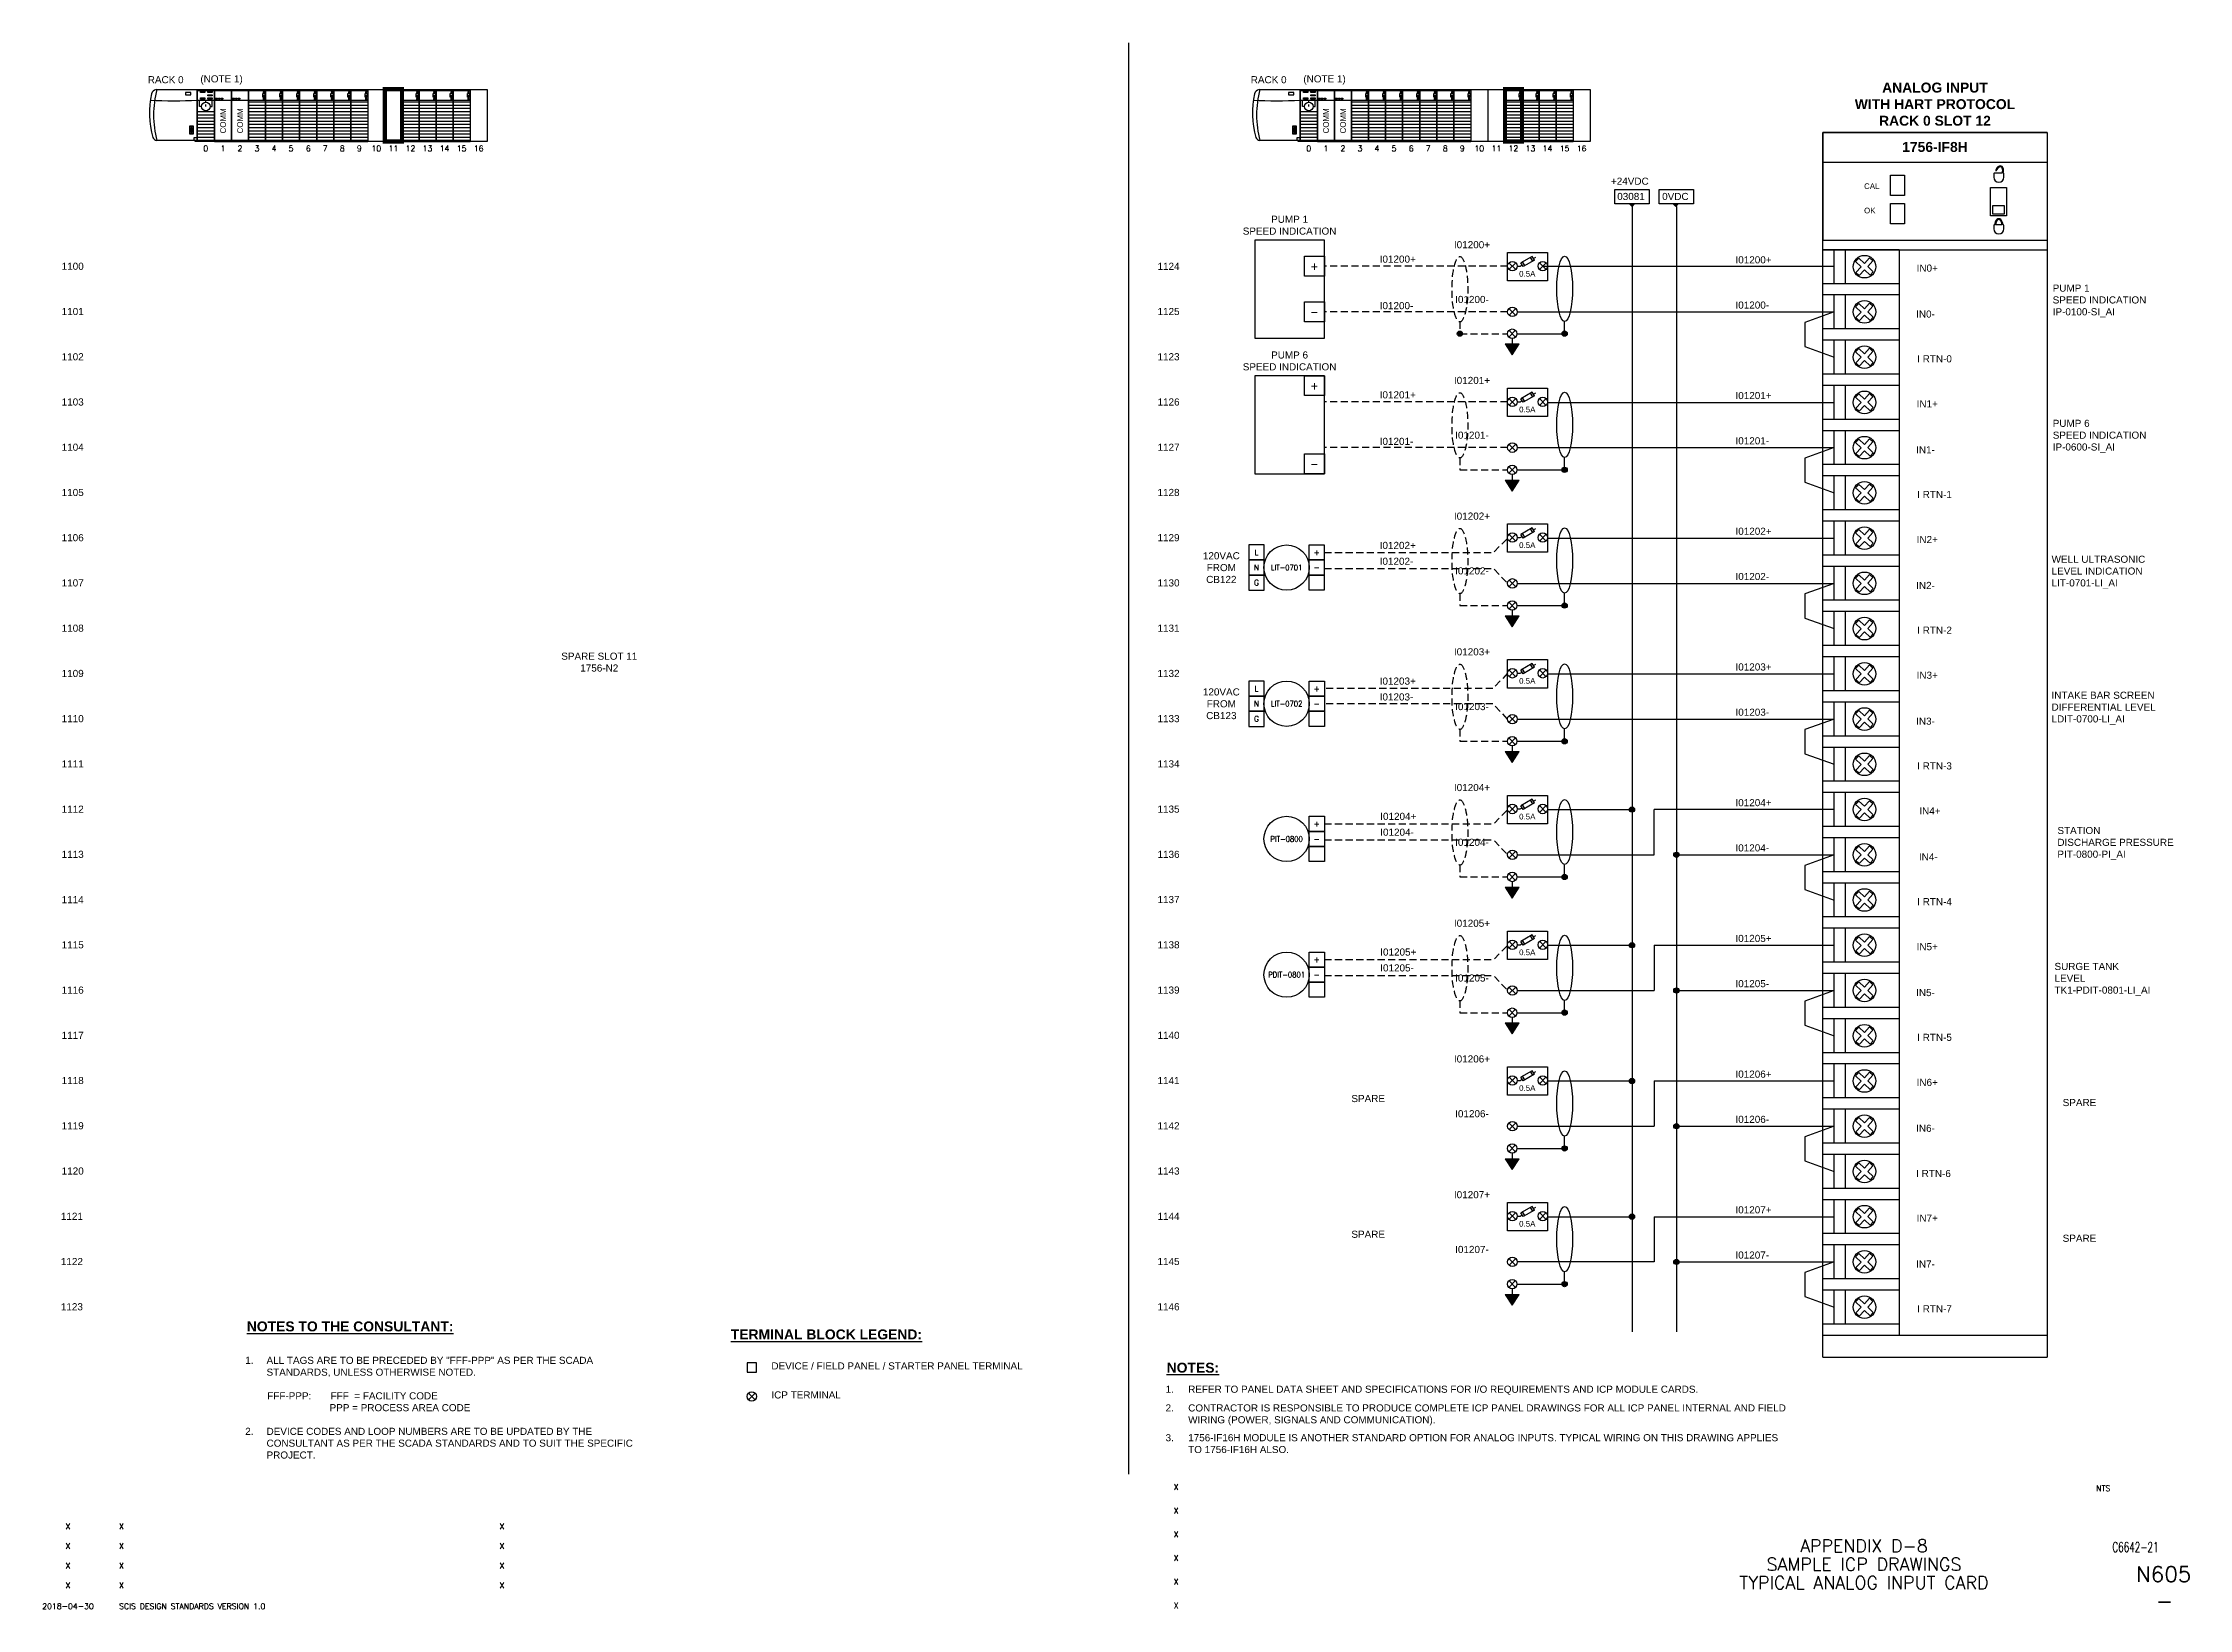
# Paper-space layout 'ANALOG INPUT CARD - A1 Sheet' of a CAD drawing. Extents: x 50 to 806, y 22 to 574.
import ezdxf
from ezdxf.enums import TextEntityAlignment as Align

# ---------------------------------------------------------------- set-up
doc = ezdxf.new("R2010")
doc.units = 0
doc.linetypes.add('HIDDEN', pattern=[0.375, 0.25, -0.125])
for name, color, linetype in [('BOR-A1', 7, 'Continuous'), ('N-ANNO-TEXT', 2, 'Continuous'), ('N-DIAG-HIDDEN', 4, 'Continuous')]:
    doc.layers.add(name, color=color, linetype=linetype)
doc.layers.add('N-DIAG', color=4, linetype='Continuous', lineweight=25)
doc.layers.add('N-EQPM', color=4, linetype='Continuous', lineweight=25)
doc.styles.add('_CGS_2-5_NOTES', font='arial.ttf', dxfattribs={"height": 2.5})
doc.styles.add('_CGS_3-5_SUBHEADING', font='arialbd.ttf', dxfattribs={"height": 3.5})
doc.styles.add('ARIL', font='romans')
doc.styles.get("Standard").update_dxf_attribs({"font": 'arial.ttf'})
doc.styles.add('STD2-0', font='simplex.shx', dxfattribs={"height": 2})
doc.styles.add('STD3-5', font='simplex.shx', dxfattribs={"height": 3.5})
doc.styles.add('STD4-5', font='simplex.shx', dxfattribs={"height": 4.5})
doc.styles.add('STD5-5', font='SIMPLEX')
doc.styles.add('T1_2_5', font='simplex.shx', dxfattribs={"height": 2.5})

psp = doc.layouts.new('ANALOG INPUT CARD - A1 Sheet')

# ---------------------------------------------------------------- texts
at = {"layer": 'N-ANNO-TEXT', "style": '_CGS_2-5_NOTES'}
for s, p in [('03081', (609.54, 518.69)), ('0VDC', (625.17, 518.69))]:
    psp.add_text(s, height=2.5, dxfattribs=at).set_placement(p, align=Align.CENTER)
for s, p in [('IN0+', (710.14, 493.46)), ('IN0-', (709.98, 477.28)), ('I RTN-0', (710.34, 461.52)), ('IN1+', (710.14, 445.66)), ('IN1-', (709.98, 429.49)), ('I RTN-1', (710.34, 413.73)), ('IN2+', (710.14, 397.87)), ('IN2-', (709.98, 381.7)), ('I RTN-2', (710.34, 365.94)), ('IN3+', (710.14, 350.08)), ('IN3-', (709.98, 333.9)), ('I RTN-3', (710.34, 318.14)), ('IN4+', (711.1, 302.29)), ('IN4-', (710.95, 286.11)), ('I RTN-4', (710.34, 270.35)), ('IN5+', (710.14, 254.49)), ('IN5-', (709.98, 238.32)), ('I RTN-5', (710.34, 222.56)), ('IN6+', (710.14, 206.7)), ('SPARE', (761.59, 199.59)), ('IN6-', (709.98, 190.53)), ('I RTN-6', (709.98, 174.6)), ('IN7+', (710.14, 158.91)), ('SPARE', (761.59, 151.8)), ('IN7-', (709.98, 142.73)), ('I RTN-7', (710.34, 126.97))]:
    psp.add_text(s, height=2.5, dxfattribs=at).set_placement(p)
at = {"layer": 'N-ANNO-TEXT'}
for s, insert, char_height, width, attachment_point, style in [('RACK 0', (93.4, 561.03), 2.5, 22.2931, 5, '_CGS_2-5_NOTES'), ('(NOTE 1)', (113.09, 560.97), 2.5, 30.8297, 5, '_CGS_2-5_NOTES'), ('RACK 0', (481.91, 561.03), 2.5, 22.2931, 5, '_CGS_2-5_NOTES'), ('(NOTE 1)', (501.59, 560.97), 2.5, 30.8297, 5, '_CGS_2-5_NOTES'), ('ANALOG INPUT \\PWITH HART PROTOCOL\\PRACK 0 SLOT 12 ', (716.6, 552.42), 3.5, 62.2772, 5, '_CGS_3-5_SUBHEADING'), ('{\\Fromans|c0;0}', (107.52, 536.84), 2, 9.2161, 5, '_CGS_2-5_NOTES'), ('{\\Fromans|c0;1}', (113.59, 536.84), 2, 9.2161, 5, '_CGS_2-5_NOTES'), ('{\\Fromans|c0;2}', (119.56, 536.84), 2, 9.2161, 5, '_CGS_2-5_NOTES'), ('{\\Fromans|c0;3}', (125.56, 536.84), 2, 9.2161, 5, '_CGS_2-5_NOTES'), ('{\\Fromans|c0;4}', (131.57, 536.84), 2, 9.2161, 5, '_CGS_2-5_NOTES'), ('{\\Fromans|c0;5}', (137.55, 536.84), 2, 9.2161, 5, '_CGS_2-5_NOTES'), ('{\\Fromans|c0;6}', (143.62, 536.84), 2, 9.2161, 5, '_CGS_2-5_NOTES'), ('{\\Fromans|c0;7}', (149.59, 536.84), 2, 9.2161, 5, '_CGS_2-5_NOTES'), ('{\\Fromans|c0;8}', (155.59, 536.84), 2, 9.2161, 5, '_CGS_2-5_NOTES'), ('{\\Fromans|c0;9}', (161.6, 536.84), 2, 9.2161, 5, '_CGS_2-5_NOTES'), ('{\\Fromans|c0;10}', (167.58, 536.84), 2, 9.2161, 5, '_CGS_2-5_NOTES'), ('{\\Fromans|c0;11}', (173.65, 536.84), 2, 9.2161, 5, '_CGS_2-5_NOTES'), ('{\\Fromans|c0;12}', (179.62, 536.84), 2, 9.2161, 5, '_CGS_2-5_NOTES'), ('{\\Fromans|c0;13}', (185.62, 536.84), 2, 9.2161, 5, '_CGS_2-5_NOTES'), ('{\\Fromans|c0;14}', (191.63, 536.84), 2, 9.2161, 5, '_CGS_2-5_NOTES'), ('{\\Fromans|c0;15}', (197.63, 536.84), 2, 9.2161, 5, '_CGS_2-5_NOTES'), ('{\\Fromans|c0;16}', (203.64, 536.84), 2, 9.2161, 5, '_CGS_2-5_NOTES'), ('{\\Fromans|c0;0}', (496.03, 536.84), 2, 9.2161, 5, '_CGS_2-5_NOTES'), ('{\\Fromans|c0;1}', (502.09, 536.84), 2, 9.2161, 5, '_CGS_2-5_NOTES'), ('{\\Fromans|c0;2}', (508.06, 536.84), 2, 9.2161, 5, '_CGS_2-5_NOTES'), ('{\\Fromans|c0;3}', (514.07, 536.84), 2, 9.2161, 5, '_CGS_2-5_NOTES'), ('{\\Fromans|c0;4}', (520.07, 536.84), 2, 9.2161, 5, '_CGS_2-5_NOTES'), ('{\\Fromans|c0;5}', (526.06, 536.84), 2, 9.2161, 5, '_CGS_2-5_NOTES'), ('{\\Fromans|c0;6}', (532.12, 536.84), 2, 9.2161, 5, '_CGS_2-5_NOTES'), ('{\\Fromans|c0;7}', (538.09, 536.84), 2, 9.2161, 5, '_CGS_2-5_NOTES'), ('{\\Fromans|c0;8}', (544.1, 536.84), 2, 9.2161, 5, '_CGS_2-5_NOTES'), ('{\\Fromans|c0;9}', (550.1, 536.84), 2, 9.2161, 5, '_CGS_2-5_NOTES'), ('{\\Fromans|c0;10}', (556.09, 536.84), 2, 9.2161, 5, '_CGS_2-5_NOTES'), ('{\\Fromans|c0;11}', (562.15, 536.84), 2, 9.2161, 5, '_CGS_2-5_NOTES'), ('{\\Fromans|c0;12}', (568.12, 536.84), 2, 9.2161, 5, '_CGS_2-5_NOTES'), ('{\\Fromans|c0;13}', (574.13, 536.84), 2, 9.2161, 5, '_CGS_2-5_NOTES'), ('{\\Fromans|c0;14}', (580.13, 536.84), 2, 9.2161, 5, '_CGS_2-5_NOTES'), ('1756-IF8H', (716.6, 537.35), 3.5, 62.2772, 5, '_CGS_3-5_SUBHEADING'), ('+24VDC', (609.12, 525.29), 2.5, 69.3139, 5, '_CGS_2-5_NOTES'), ('PUMP 1\\PSPEED INDICATION', (489.28, 509.8), 2.5, 45.6798, 5, '_CGS_2-5_NOTES'), ('I01200+', (521.02, 499.12), 2.5, 13.4936, 1, '_CGS_2-5_NOTES'), ('\\pi58.9325;I01200+', (524.06, 502.93), 2.5, 16.9463, 5, '_CGS_2-5_NOTES'), ('1100', (60.65, 495.33), 2.5, 16.142, 5, '_CGS_2-5_NOTES'), ('1124', (446.64, 495.33), 2.5, 16.142, 5, '_CGS_2-5_NOTES'), ('0.5A', (573, 492.69), 2, 16.9463, 5, '_CGS_2-5_NOTES'), ('I01200+', (646.34, 498.87), 2.5, 13.4936, 1, '_CGS_2-5_NOTES'), ('\\pi58.9325;I01200-', (524.06, 483.65), 2.5, 16.9463, 5, '_CGS_2-5_NOTES'), ('PUMP 1\\PSPEED INDICATION\\PIP-0100-SI_AI', (758.07, 488.91), 2.5, 64.4611, 1, '_CGS_2-5_NOTES'), ('1101', (60.65, 479.4), 2.5, 16.142, 5, '_CGS_2-5_NOTES'), ('1125', (446.64, 479.4), 2.5, 16.142, 5, '_CGS_2-5_NOTES'), ('I01200-', (521.02, 482.73), 2.5, 13.4936, 1, '_CGS_2-5_NOTES'), ('I01200-', (646.34, 482.94), 2.5, 13.4936, 1, '_CGS_2-5_NOTES'), ('1102', (60.65, 463.47), 2.5, 16.142, 5, '_CGS_2-5_NOTES'), ('1123', (446.64, 463.47), 2.5, 16.142, 5, '_CGS_2-5_NOTES'), ('PUMP 6\\PSPEED INDICATION', (489.28, 462.01), 2.5, 45.6798, 5, '_CGS_2-5_NOTES'), ('\\pi58.9325;I01201+', (524.06, 455.14), 2.5, 16.9463, 5, '_CGS_2-5_NOTES'), ('1103', (60.65, 447.54), 2.5, 16.142, 5, '_CGS_2-5_NOTES'), ('1126', (446.64, 447.54), 2.5, 16.142, 5, '_CGS_2-5_NOTES'), ('I01201+', (521.02, 451.33), 2.5, 13.4936, 1, '_CGS_2-5_NOTES'), ('I01201+', (646.34, 451.07), 2.5, 13.4936, 1, '_CGS_2-5_NOTES'), ('0.5A', (573, 444.9), 2, 16.9463, 5, '_CGS_2-5_NOTES'), ('PUMP 6\\PSPEED INDICATION\\PIP-0600-SI_AI', (758.08, 441.29), 2.5, 64.4611, 1, '_CGS_2-5_NOTES'), ('1104', (60.65, 431.61), 2.5, 16.142, 5, '_CGS_2-5_NOTES'), ('1127', (446.64, 431.61), 2.5, 16.142, 5, '_CGS_2-5_NOTES'), ('I01201-', (521.02, 434.94), 2.5, 13.4936, 1, '_CGS_2-5_NOTES'), ('\\pi58.9325;I01201-', (524.06, 435.86), 2.5, 16.9463, 5, '_CGS_2-5_NOTES'), ('I01201-', (646.34, 435.14), 2.5, 13.4936, 1, '_CGS_2-5_NOTES'), ('1105', (60.65, 415.68), 2.5, 16.142, 5, '_CGS_2-5_NOTES'), ('1128', (446.64, 415.68), 2.5, 16.142, 5, '_CGS_2-5_NOTES'), ('\\pi58.9325;I01202+', (524.06, 407.35), 2.5, 16.9463, 5, '_CGS_2-5_NOTES'), ('1106', (60.65, 399.75), 2.5, 16.142, 5, '_CGS_2-5_NOTES'), ('1129', (446.64, 399.75), 2.5, 16.142, 5, '_CGS_2-5_NOTES'), ('I01202+', (646.34, 403.28), 2.5, 13.4936, 1, '_CGS_2-5_NOTES'), ('120VAC\\PFROM\\PCB122', (465.24, 389.22), 2.5, 45.6798, 5, '_CGS_2-5_NOTES'), ('I01202+', (521.02, 398.3), 2.5, 13.4936, 1, '_CGS_2-5_NOTES'), ('0.5A', (573, 397.11), 2, 16.9463, 5, '_CGS_2-5_NOTES'), ('WELL ULTRASONIC\\PLEVEL INDICATION\\PLIT-0701-LI_AI', (757.69, 393.43), 2.5, 64.4611, 1, '_CGS_2-5_NOTES'), ('I01202-', (521.02, 392.71), 2.5, 13.4936, 1, '_CGS_2-5_NOTES'), ('\\pi58.9325;I01202-', (524.06, 388.06), 2.5, 16.9463, 5, '_CGS_2-5_NOTES'), ('I01202-', (646.34, 387.35), 2.5, 13.4936, 1, '_CGS_2-5_NOTES'), ('1107', (60.65, 383.82), 2.5, 16.142, 5, '_CGS_2-5_NOTES'), ('1130', (446.64, 383.82), 2.5, 16.142, 5, '_CGS_2-5_NOTES'), ('1108', (60.65, 367.88), 2.5, 16.142, 5, '_CGS_2-5_NOTES'), ('1131', (446.64, 367.88), 2.5, 16.142, 5, '_CGS_2-5_NOTES'), ('SPARE SLOT 11\\P1756-N2', (246.13, 355.93), 2.5, 259.2087, 5, '_CGS_2-5_NOTES'), ('\\pi58.9325;I01203+', (524.06, 359.55), 2.5, 16.9463, 5, '_CGS_2-5_NOTES'), ('I01203+', (646.34, 355.49), 2.5, 13.4936, 1, '_CGS_2-5_NOTES'), ('1109', (60.65, 351.95), 2.5, 16.142, 5, '_CGS_2-5_NOTES'), ('1132', (446.64, 351.95), 2.5, 16.142, 5, '_CGS_2-5_NOTES'), ('I01203+', (521.02, 350.52), 2.5, 13.4936, 1, '_CGS_2-5_NOTES'), ('0.5A', (573, 349.31), 2, 16.9463, 5, '_CGS_2-5_NOTES'), ('120VAC\\PFROM\\PCB123', (465.24, 341.26), 2.5, 45.6798, 5, '_CGS_2-5_NOTES'), ('I01203-', (521.02, 344.93), 2.5, 13.4936, 1, '_CGS_2-5_NOTES'), ('\\pi58.9325;I01203-', (524.06, 340.27), 2.5, 16.9463, 5, '_CGS_2-5_NOTES'), ('INTAKE BAR SCREEN\\PDIFFERENTIAL LEVEL\\PLDIT-0700-LI_AI', (757.66, 345.53), 2.5, 64.4611, 1, '_CGS_2-5_NOTES'), ('1110', (60.65, 336.02), 2.5, 16.142, 5, '_CGS_2-5_NOTES'), ('1133', (446.64, 336.02), 2.5, 16.142, 5, '_CGS_2-5_NOTES'), ('I01203-', (646.34, 339.56), 2.5, 13.4936, 1, '_CGS_2-5_NOTES'), ('1111', (60.65, 320.09), 2.5, 16.142, 5, '_CGS_2-5_NOTES'), ('1134', (446.64, 320.09), 2.5, 16.142, 5, '_CGS_2-5_NOTES'), ('\\pi58.9325;I01204+', (524.06, 311.76), 2.5, 16.9463, 5, '_CGS_2-5_NOTES'), ('1112', (60.65, 304.16), 2.5, 16.142, 5, '_CGS_2-5_NOTES'), ('1135', (446.64, 304.16), 2.5, 16.142, 5, '_CGS_2-5_NOTES'), ('I01204+', (521.21, 302.89), 2.5, 13.4936, 1, '_CGS_2-5_NOTES'), ('0.5A', (573, 301.52), 2, 16.9463, 5, '_CGS_2-5_NOTES'), ('I01204+', (646.33, 307.7), 2.5, 13.4936, 1, '_CGS_2-5_NOTES'), ('I01204-', (521.21, 297.3), 2.5, 13.4936, 1, '_CGS_2-5_NOTES'), ('STATION\\PDISCHARGE PRESSURE\\PPIT-0800-PI_AI', (759.73, 297.9), 2.5, 40.6014, 1, '_CGS_2-5_NOTES'), ('1113', (60.65, 288.23), 2.5, 16.142, 5, '_CGS_2-5_NOTES'), ('1136', (446.64, 288.23), 2.5, 16.142, 5, '_CGS_2-5_NOTES'), ('\\pi58.9325;I01204-', (524.06, 292.48), 2.5, 16.9463, 5, '_CGS_2-5_NOTES'), ('I01204-', (646.33, 291.77), 2.5, 13.4936, 1, '_CGS_2-5_NOTES'), ('1114', (60.65, 272.3), 2.5, 16.142, 5, '_CGS_2-5_NOTES'), ('1137', (446.64, 272.3), 2.5, 16.142, 5, '_CGS_2-5_NOTES'), ('\\pi58.9325;I01205+', (524.06, 263.97), 2.5, 16.9463, 5, '_CGS_2-5_NOTES'), ('1115', (60.65, 256.37), 2.5, 16.142, 5, '_CGS_2-5_NOTES'), ('1138', (446.64, 256.37), 2.5, 16.142, 5, '_CGS_2-5_NOTES'), ('I01205+', (646.33, 259.9), 2.5, 13.4936, 1, '_CGS_2-5_NOTES'), ('I01205+', (521.21, 255.1), 2.5, 13.4936, 1, '_CGS_2-5_NOTES'), ('I01205-', (521.21, 249.51), 2.5, 13.4936, 1, '_CGS_2-5_NOTES'), ('0.5A', (573, 253.73), 2, 16.9463, 5, '_CGS_2-5_NOTES'), ('SURGE TANK\\PLEVEL\\PTK1-PDIT-0801-LI_AI', (758.71, 250.03), 2.5, 45.6862, 1, '_CGS_2-5_NOTES'), ('\\pi58.9325;I01205-', (524.06, 244.69), 2.5, 16.9463, 5, '_CGS_2-5_NOTES'), ('I01205-', (646.33, 243.97), 2.5, 13.4936, 1, '_CGS_2-5_NOTES'), ('1116', (60.65, 240.44), 2.5, 16.142, 5, '_CGS_2-5_NOTES'), ('1139', (446.64, 240.44), 2.5, 16.142, 5, '_CGS_2-5_NOTES'), ('1117', (60.65, 224.51), 2.5, 16.142, 5, '_CGS_2-5_NOTES'), ('1140', (446.64, 224.51), 2.5, 16.142, 5, '_CGS_2-5_NOTES'), ('\\pi58.9325;I01206+', (524.06, 216.18), 2.5, 16.9463, 5, '_CGS_2-5_NOTES'), ('I01206+', (646.33, 212.11), 2.5, 13.4936, 1, '_CGS_2-5_NOTES'), ('1118', (60.65, 208.58), 2.5, 16.142, 5, '_CGS_2-5_NOTES'), ('1141', (446.64, 208.58), 2.5, 16.142, 5, '_CGS_2-5_NOTES'), ('0.5A', (573, 205.94), 2, 16.9463, 5, '_CGS_2-5_NOTES'), ('SPARE', (516.96, 202.23), 2.5, 30.9888, 5, '_CGS_2-5_NOTES'), ('\\pi58.9325;I01206-', (524.06, 196.89), 2.5, 16.9463, 5, '_CGS_2-5_NOTES'), ('1119', (60.65, 192.65), 2.5, 16.142, 5, '_CGS_2-5_NOTES'), ('1142', (446.64, 192.65), 2.5, 16.142, 5, '_CGS_2-5_NOTES'), ('I01206-', (646.33, 196.18), 2.5, 13.4936, 1, '_CGS_2-5_NOTES'), ('1120', (60.65, 176.71), 2.5, 16.142, 5, '_CGS_2-5_NOTES'), ('1143', (446.64, 176.71), 2.5, 16.142, 5, '_CGS_2-5_NOTES'), ('\\pi58.9325;I01207+', (524.06, 168.38), 2.5, 16.9463, 5, '_CGS_2-5_NOTES'), ('1121', (60.37, 160.78), 2.5, 16.142, 5, '_CGS_2-5_NOTES'), ('1144', (446.64, 160.78), 2.5, 16.142, 5, '_CGS_2-5_NOTES'), ('0.5A', (573, 158.14), 2, 16.9463, 5, '_CGS_2-5_NOTES'), ('I01207+', (646.33, 164.32), 2.5, 13.4936, 1, '_CGS_2-5_NOTES'), ('SPARE', (516.96, 154.44), 2.5, 30.9888, 5, '_CGS_2-5_NOTES'), ('1122', (60.37, 144.85), 2.5, 16.142, 5, '_CGS_2-5_NOTES'), ('1145', (446.64, 144.85), 2.5, 16.142, 5, '_CGS_2-5_NOTES'), ('\\pi58.9325;I01207-', (524.06, 149.1), 2.5, 16.9463, 5, '_CGS_2-5_NOTES'), ('I01207-', (646.33, 148.39), 2.5, 13.4936, 1, '_CGS_2-5_NOTES'), ('1123', (60.37, 128.92), 2.5, 16.142, 5, '_CGS_2-5_NOTES'), ('1146', (446.64, 128.92), 2.5, 16.142, 5, '_CGS_2-5_NOTES'), ('\\pi-7.5,l7.5,t7.5;{\\fArial|b0|i0|c0|p39;1.^IALL TAGS ARE TO BE PRECEDED BY "FFF-PPP" AS PER THE SCADA STANDARDS, UNLESS OTHERWISE NOTED.\\P\\pi0,l0,tz;\\P        FFF-PPP:       FFF  = FACILITY CODE\\P ^I^I          PPP = PROCESS AREA CODE \\P\\P\\pi-7.5,l7.5,t7.5;2.^IDEVICE CODES AND LOOP NUMBERS ARE TO BE UPDATED BY THE CONSULTANT AS PER THE SCADA STANDARDS AND TO SUIT THE SPECIFIC PROJECT.}', (121.43, 111.31), 2.5, 141.5827, 1, '_CGS_2-5_NOTES'), ('DEVICE / FIELD PANEL / STARTER PANEL TERMINAL', (306.76, 109.34), 2.5, 126.4424, 1, '_CGS_2-5_NOTES'), ('ICP TERMINAL', (306.76, 99.13), 2.5, 126.4424, 1, '_CGS_2-5_NOTES'), ('1.', (445.6, 101.14), 2.5, 96.6043, 1, '_CGS_2-5_NOTES'), ('REFER TO PANEL DATA SHEET AND SPECIFICATIONS FOR I/O REQUIREMENTS AND ICP MODULE CARDS.', (453.56, 101.14), 2.5, 211.0193, 1, '_CGS_2-5_NOTES'), ('2.', (445.6, 94.55), 2.5, 96.6043, 1, '_CGS_2-5_NOTES'), ('CONTRACTOR IS RESPONSIBLE TO PRODUCE COMPLETE ICP PANEL DRAWINGS FOR ALL ICP PANEL INTERNAL AND FIELD WIRING (POWER, SIGNALS AND COMMUNICATION). ', (453.56, 94.55), 2.5, 211.6124, 1, '_CGS_2-5_NOTES'), ('3.', (445.6, 84.06), 2.5, 96.6043, 1, '_CGS_2-5_NOTES'), ('1756-IF16H MODULE IS ANOTHER STANDARD OPTION FOR ANALOG INPUTS. TYPICAL WIRING ON THIS DRAWING APPLIES TO 1756-IF16H ALSO.', (453.56, 84.07), 2.5, 211.6124, 1, '_CGS_2-5_NOTES')]:
    psp.add_mtext(s, dxfattribs=dict(at, insert=insert, char_height=char_height, width=width, attachment_point=attachment_point, style=style))
at = {"layer": 'N-ANNO-TEXT', "char_height": 2, "width": 30.8297, "attachment_point": 5, "rotation": 90, "style": '_CGS_2-5_NOTES'}
for insert in [(113.62, 546.56), (119.61, 546.56), (502.12, 546.56), (508.11, 546.56)]:
    psp.add_mtext('COMM', dxfattribs=dict(at, insert=insert))
at = {"layer": 'N-ANNO-TEXT', "char_height": 1.96, "width": 9.2161, "attachment_point": 5}
for s, insert in [('{\\Fromans|c0;15}', (586.14, 536.84)), ('{\\Fromans|c0;16}', (592.14, 536.84))]:
    psp.add_mtext(s, dxfattribs=dict(at, insert=insert))
at = {"layer": 'N-ANNO-TEXT', "char_height": 2, "attachment_point": 4, "line_spacing_factor": 0.6, "style": '_CGS_2-5_NOTES'}
for s, insert, width in [('CAL', (691.63, 523.53), 62.836), ('OK', (691.63, 514.96), 59.9798)]:
    psp.add_mtext(s, dxfattribs=dict(at, insert=insert, width=width))
at = {"layer": 'N-ANNO-TEXT', "color": 4, "char_height": 3.5, "width": 84.9917, "attachment_point": 1, "style": '_CGS_3-5_SUBHEADING'}
for s, insert in [('{\\LNOTES TO THE CONSULTANT:}', (121.98, 123.76)), ('{\\LTERMINAL BLOCK LEGEND:}', (292.46, 120.95)), ('{\\LNOTES:}', (445.98, 109.22))]:
    psp.add_mtext(s, dxfattribs=dict(at, insert=insert))
at = {"layer": 'N-DIAG', "style": 'T1_2_5'}
for s, p in [('L', (477.61, 394.56)), ('+', (498.85, 394.56)), ('N', (477.61, 389.25)), ('-', (498.85, 389.25)), ('G', (477.61, 383.93)), ('N', (477.61, 341.29)), ('L', (477.61, 346.61)), ('+', (498.86, 346.61)), ('-', (498.86, 341.29)), ('G', (477.61, 335.98)), ('+', (498.86, 298.98)), ('-', (498.86, 293.67)), ('+', (498.86, 251.19)), ('-', (498.86, 245.87))]:
    psp.add_text(s, height=1.96, dxfattribs=at).set_placement(p, align=Align.MIDDLE)
at = {"layer": 'N-EQPM', "style": 'ARIL'}
for s, p in [('+', (498.02, 495.39)), ('-', (498.02, 479.27)), ('+', (498.02, 453.28)), ('-', (498.02, 425.78))]:
    psp.add_text(s, height=2.63, dxfattribs=at).set_placement(p, align=Align.MIDDLE_CENTER)
at = {"layer": 'N-EQPM', "style": 'T1_2_5', "width": 0.9}
for s, p in [('LIT-0701', (488.23, 389.25)), ('LIT-0702', (488.23, 341.29)), ('PIT-0800', (488.23, 293.67))]:
    psp.add_text(s, height=1.96, dxfattribs=at).set_placement(p, align=Align.MIDDLE_CENTER)
at = {"layer": 'N-EQPM', "color": 4, "style": 'T1_2_5', "width": 0.9}
psp.add_text('PDIT-0801', height=1.96, dxfattribs=at).set_placement((488.23, 245.87), align=Align.MIDDLE_CENTER)

# ---------------------------------------------------------------- blocks, each defined once
blk = doc.blocks.new('CGS A1 TITLE ATT')
at = {"layer": 'BOR-A1', "color": 1}
for tag, p, height, style in [('DATE', (448.47, 64.4), 2, 'STD2-0'), ('DRAWN', (448.47, 56.08), 2, 'STD2-0'), ('DESIGNER', (448.47, 47.76), 2, 'STD2-0'), ('FILE', (783.85, 42.55), 3.5, 'STD3-5'), ('CHECKED', (448.47, 39.44), 2, 'STD2-0'), ('ENGINEER', (448.47, 31.12), 2, 'STD2-0'), ('AD909', (787.49, 32), 5.5, 'STD5-5'), ('APPROVED', (448.47, 22.72), 2, 'STD2-0')]:
    blk.add_attdef(tag, p, '', height=height, dxfattribs=dict(at, style=style))
at = {"layer": 'BOR-A1', "color": 1, "style": 'STD2-0', "flags": 4}
blk.add_attdef('SCALE', (773.37, 64), '', height=2, dxfattribs=at)
at = {"layer": 'BOR-A1', "color": 1, "style": 'STD4-5'}
for tag, p in [('TITLE-1', (691.59, 44.75)), ('TITLE-2', (691.59, 38.25)), ('TITLE-3', (691.59, 31.75)), ('TITLE-4', (691.59, 25.25))]:
    blk.add_attdef(tag, text='', height=4.5, dxfattribs=at).set_placement(p, align=Align.MIDDLE_CENTER)
at = {"layer": 'BOR-A1', "color": 1, "style": 'STD5-5'}
blk.add_attdef('999', text='', height=5.5, dxfattribs=at).set_placement((800.49, 22.5), align=Align.RIGHT)
blk = doc.blocks.new('CGS A1 REV ATT')
at = {"layer": 'BOR-A1', "color": 1, "style": 'STD2-0'}
for tag, p in [('R5-DATE', (58.99, 50.62)), ('R4-DATE', (58.99, 43.7)), ('R5-BY', (211.87, 50.62)), ('R4-BY', (211.87, 43.7)), ('R3-DATE', (58.99, 36.78)), ('R3-BY', (211.87, 36.78)), ('R2-DATE', (58.99, 29.86)), ('R2-BY', (211.87, 29.86)), ('R1-DATE', (58.99, 22.46)), ('R1-BY', (211.87, 22.46))]:
    blk.add_attdef(tag, text='', height=2, dxfattribs=at).set_placement(p, align=Align.CENTER)
for tag, p in [('R5-DESC', (76.99, 50.62)), ('R4-DESC', (76.99, 43.7)), ('R3-DESC', (76.99, 36.78)), ('R2-DESC', (76.99, 29.86)), ('R1-DESC', (76.99, 22.46))]:
    blk.add_attdef(tag, p, '', height=2, dxfattribs=at)

# ---------------------------------------------------------------- hatches: boundary and pattern name
at = {"layer": 'N-DIAG'}
for points in [[(609.89, 516.35), (610.82, 517.35), (608.96, 517.35)], [(625.27, 516.35), (626.2, 517.35), (624.34, 517.35)], [(567.68, 464.14), (570.16, 467.98), (565.19, 467.98)], [(567.68, 416.19), (570.16, 420.03), (565.19, 420.03)], [(567.68, 368.4), (570.16, 372.24), (565.19, 372.24)], [(567.68, 320.6), (570.16, 324.45), (565.19, 324.45)], [(567.68, 272.81), (570.16, 276.66), (565.19, 276.66)], [(567.68, 225.02), (570.16, 228.86), (565.19, 228.86)], [(567.68, 177.23), (570.16, 181.07), (565.19, 181.07)], [(567.68, 129.43), (570.16, 133.28), (565.19, 133.28)]]:
    psp.add_hatch(color=256, dxfattribs=at).paths.add_polyline_path(points)
h = psp.add_hatch(color=256, dxfattribs=at)
edge = h.paths.add_edge_path()
edge.add_arc((549.27, 471.61), 0.917, 0, 360)
h = psp.add_hatch(color=256, dxfattribs=at)
edge = h.paths.add_edge_path()
edge.add_arc((549.27, 471.61), 0.917, 0, 360)
h = psp.add_hatch(color=256, dxfattribs=at)
edge = h.paths.add_edge_path()
edge.add_arc((586.16, 471.61), 0.917, 0, 360)
h = psp.add_hatch(color=256, dxfattribs=at)
edge = h.paths.add_edge_path()
edge.add_arc((586.16, 471.61), 0.917, 0, 360)
h = psp.add_hatch(color=256, dxfattribs=at)
edge = h.paths.add_edge_path()
edge.add_arc((586.16, 423.66), 0.917, 0, 360)
h = psp.add_hatch(color=256, dxfattribs=at)
edge = h.paths.add_edge_path()
edge.add_arc((586.16, 423.66), 0.917, 0, 360)
h = psp.add_hatch(color=256, dxfattribs=at)
edge = h.paths.add_edge_path()
edge.add_arc((586.16, 375.87), 0.917, 0, 360)
h = psp.add_hatch(color=256, dxfattribs=at)
edge = h.paths.add_edge_path()
edge.add_arc((586.16, 375.87), 0.917, 0, 360)
h = psp.add_hatch(color=256, dxfattribs=at)
edge = h.paths.add_edge_path()
edge.add_arc((586.16, 328.07), 0.917, 0, 360)
h = psp.add_hatch(color=256, dxfattribs=at)
edge = h.paths.add_edge_path()
edge.add_arc((586.16, 328.07), 0.917, 0, 360)
h = psp.add_hatch(color=256, dxfattribs=at)
edge = h.paths.add_edge_path()
edge.add_arc((609.89, 304.03), 0.917, 0, 360)
h = psp.add_hatch(color=256, dxfattribs=at)
edge = h.paths.add_edge_path()
edge.add_arc((609.89, 304.03), 0.917, 0, 360)
h = psp.add_hatch(color=256, dxfattribs=at)
edge = h.paths.add_edge_path()
edge.add_arc((625.52, 288.1), 0.917, 0, 360)
h = psp.add_hatch(color=256, dxfattribs=at)
edge = h.paths.add_edge_path()
edge.add_arc((625.52, 288.1), 0.917, 0, 360)
h = psp.add_hatch(color=256, dxfattribs=at)
edge = h.paths.add_edge_path()
edge.add_arc((586.16, 280.28), 0.917, 0, 360)
h = psp.add_hatch(color=256, dxfattribs=at)
edge = h.paths.add_edge_path()
edge.add_arc((586.16, 280.28), 0.917, 0, 360)
h = psp.add_hatch(color=256, dxfattribs=at)
edge = h.paths.add_edge_path()
edge.add_arc((609.89, 256.24), 0.917, 0, 360)
h = psp.add_hatch(color=256, dxfattribs=at)
edge = h.paths.add_edge_path()
edge.add_arc((609.89, 256.24), 0.917, 0, 360)
h = psp.add_hatch(color=256, dxfattribs=at)
edge = h.paths.add_edge_path()
edge.add_arc((625.52, 240.3), 0.917, 0, 360)
h = psp.add_hatch(color=256, dxfattribs=at)
edge = h.paths.add_edge_path()
edge.add_arc((625.52, 240.3), 0.917, 0, 360)
h = psp.add_hatch(color=256, dxfattribs=at)
edge = h.paths.add_edge_path()
edge.add_arc((586.16, 232.49), 0.917, 0, 360)
h = psp.add_hatch(color=256, dxfattribs=at)
edge = h.paths.add_edge_path()
edge.add_arc((586.16, 232.49), 0.917, 0, 360)
h = psp.add_hatch(color=256, dxfattribs=at)
edge = h.paths.add_edge_path()
edge.add_arc((609.89, 208.44), 0.917, 0, 360)
h = psp.add_hatch(color=256, dxfattribs=at)
edge = h.paths.add_edge_path()
edge.add_arc((609.89, 208.44), 0.917, 0, 360)
h = psp.add_hatch(color=256, dxfattribs=at)
edge = h.paths.add_edge_path()
edge.add_arc((625.52, 192.51), 0.917, 0, 360)
h = psp.add_hatch(color=256, dxfattribs=at)
edge = h.paths.add_edge_path()
edge.add_arc((625.52, 192.51), 0.917, 0, 360)
h = psp.add_hatch(color=256, dxfattribs=at)
edge = h.paths.add_edge_path()
edge.add_arc((586.16, 184.69), 0.917, 0, 360)
h = psp.add_hatch(color=256, dxfattribs=at)
edge = h.paths.add_edge_path()
edge.add_arc((586.16, 184.69), 0.917, 0, 360)
h = psp.add_hatch(color=256, dxfattribs=at)
edge = h.paths.add_edge_path()
edge.add_arc((609.89, 160.65), 0.917, 0, 360)
h = psp.add_hatch(color=256, dxfattribs=at)
edge = h.paths.add_edge_path()
edge.add_arc((609.89, 160.65), 0.917, 0, 360)
h = psp.add_hatch(color=256, dxfattribs=at)
edge = h.paths.add_edge_path()
edge.add_arc((625.52, 144.72), 0.917, 0, 360)
h = psp.add_hatch(color=256, dxfattribs=at)
edge = h.paths.add_edge_path()
edge.add_arc((625.52, 144.72), 0.917, 0, 360)
h = psp.add_hatch(color=256, dxfattribs=at)
edge = h.paths.add_edge_path()
edge.add_arc((586.16, 136.9), 0.917, 0, 360)
h = psp.add_hatch(color=256, dxfattribs=at)
edge = h.paths.add_edge_path()
edge.add_arc((586.16, 136.9), 0.917, 0, 360)

# ---------------------------------------------------------------- linework, layer by layer
for p, q in [((110.56, 539.6), (104.55, 539.6)), ((499.06, 539.6), (493.05, 539.6))]:
    psp.add_line(p, q)
for points in [[(110.56, 539.23), (116.56, 539.23), (116.56, 539.6), (110.56, 539.6)], [(116.56, 539.23), (122.57, 539.23), (122.57, 539.6), (116.56, 539.6)], [(499.06, 539.23), (505.07, 539.23), (505.07, 539.6), (499.06, 539.6)], [(505.07, 539.23), (511.07, 539.23), (511.07, 539.6), (505.07, 539.6)]]:
    psp.add_lwpolyline(points, close=True)
for p, q in [((609.89, 516.35), (608.96, 517.35)), ((610.82, 517.35), (608.96, 517.35)), ((609.89, 516.35), (610.82, 517.35)), ((609.89, 516.35), (609.89, 512.68)), ((625.27, 516.35), (624.34, 517.35)), ((626.2, 517.35), (624.34, 517.35)), ((625.27, 516.35), (626.2, 517.35)), ((625.52, 516.35), (625.52, 120.13)), ((569.4, 479.27), (681.06, 479.27)), ((565.19, 467.98), (567.68, 464.14)), ((567.68, 464.14), (570.16, 467.98)), ((580.13, 447.41), (681.06, 447.41)), ((569.4, 431.47), (681.06, 431.47)), ((565.19, 420.03), (567.68, 416.19)), ((567.68, 416.19), (570.16, 420.03)), ((580.13, 399.61), (681.06, 399.61)), ((569.4, 383.68), (681.06, 383.68)), ((565.19, 372.24), (567.68, 368.4)), ((567.68, 368.4), (570.16, 372.24)), ((580.13, 351.82), (609.89, 351.82)), ((609.89, 351.82), (681.06, 351.82)), ((569.4, 335.89), (681.06, 335.89)), ((565.19, 324.45), (567.68, 320.6)), ((567.68, 320.6), (570.16, 324.45)), ((580.13, 304.03), (609.89, 304.03)), ((625.52, 288.1), (681.06, 288.1)), ((565.19, 276.66), (567.68, 272.81)), ((567.68, 272.81), (570.16, 276.66)), ((580.13, 256.24), (609.89, 256.24)), ((617.7, 256.24), (681.06, 256.24)), ((569.4, 240.3), (617.7, 240.3)), ((625.52, 240.3), (681.06, 240.3)), ((565.19, 228.86), (567.68, 225.02)), ((567.68, 225.02), (570.16, 228.86)), ((580.13, 208.44), (609.89, 208.44)), ((624.6, 192.51), (681.06, 192.51)), ((565.19, 181.07), (567.68, 177.23)), ((567.68, 177.23), (570.16, 181.07)), ((580.13, 160.65), (610.81, 160.65)), ((624.6, 144.72), (681.06, 144.72)), ((565.19, 133.28), (567.68, 129.43)), ((567.68, 129.43), (570.16, 133.28)), ((298.76, 98.43), (300.93, 96.25)), ((300.93, 98.43), (298.76, 96.25))]:
    psp.add_line(p, q, dxfattribs=at)
at = {"layer": 'N-DIAG', "ltscale": 10}
for p, q in [((609.89, 512.68), (609.89, 495.2)), ((578.47, 495.39), (609.89, 495.39)), ((609.89, 495.39), (681.06, 495.39)), ((681.06, 304.03), (617.7, 304.03)), ((617.7, 288.1), (617.7, 304.03)), ((569.4, 288.1), (617.7, 288.1)), ((617.7, 256.24), (617.7, 240.3)), ((617.7, 208.44), (617.7, 192.51)), ((617.7, 208.44), (681.06, 208.44)), ((569.4, 192.51), (617.7, 192.51)), ((617.7, 160.65), (617.7, 144.72)), ((617.7, 160.65), (681.06, 160.65)), ((617.7, 144.72), (569.4, 144.72))]:
    psp.add_line(p, q, dxfattribs=at)
at = {"layer": 'N-DIAG'}
for points in [[(609.89, 495.2), (609.89, 351.82)], [(567.68, 469.95), (567.68, 467.98)], [(565.19, 467.98), (570.16, 467.98)], [(565.19, 420.03), (570.16, 420.03)], [(567.68, 422), (567.68, 420.03)], [(565.19, 372.24), (570.16, 372.24)], [(567.68, 374.2), (567.68, 372.24)], [(609.89, 351.82), (609.89, 120.13)], [(567.68, 326.41), (567.68, 324.45)], [(565.19, 324.45), (570.16, 324.45)], [(565.19, 276.66), (570.16, 276.66)], [(567.68, 278.62), (567.68, 276.66)], [(565.19, 228.86), (570.16, 228.86)], [(567.68, 230.83), (567.68, 228.86)], [(567.68, 183.03), (567.68, 181.07)], [(565.19, 181.07), (570.16, 181.07)], [(565.19, 133.28), (570.16, 133.28)], [(567.68, 135.24), (567.68, 133.28)]]:
    psp.add_lwpolyline(points, dxfattribs=at)
for centre, radius in [((549.27, 471.61), 0.917), ((549.27, 471.61), 0.917), ((586.16, 471.61), 0.917), ((586.16, 471.61), 0.917), ((586.16, 423.66), 0.917), ((586.16, 423.66), 0.917), ((586.16, 375.87), 0.917), ((586.16, 375.87), 0.917), ((586.16, 328.07), 0.917), ((586.16, 328.07), 0.917), ((609.89, 304.03), 0.917), ((609.89, 304.03), 0.917), ((625.52, 288.1), 0.917), ((625.52, 288.1), 0.917), ((586.16, 280.28), 0.917), ((586.16, 280.28), 0.917), ((609.89, 256.24), 0.917), ((609.89, 256.24), 0.917), ((625.52, 240.3), 0.917), ((625.52, 240.3), 0.917), ((586.16, 232.49), 0.917), ((586.16, 232.49), 0.917), ((609.89, 208.44), 0.917), ((609.89, 208.44), 0.917), ((625.52, 192.51), 0.917), ((625.52, 192.51), 0.917), ((586.16, 184.69), 0.917), ((586.16, 184.69), 0.917), ((609.89, 160.65), 0.917), ((609.89, 160.65), 0.917), ((625.52, 144.72), 0.917), ((625.52, 144.72), 0.917), ((586.16, 136.9), 0.917), ((586.16, 136.9), 0.917), ((299.84, 97.34), 1.63)]:
    psp.add_circle(centre, radius, dxfattribs=at)
for centre, major_axis, ratio in [((739.27, 528.59), (0.68, 2.03), 0.666667), ((739.27, 528.59), (0.58, 1.74), 0.610413), ((739.08, 509.95), (0, 2.14), 0.666667), ((739.08, 509.95), (0, 1.84), 0.610413)]:
    psp.add_ellipse(centre, major_axis=major_axis, ratio=ratio, start_param=4.712389, end_param=7.853982, dxfattribs=at)
for centre in [(586.16, 487.43), (586.16, 439.48), (586.16, 391.69), (586.16, 343.9), (586.16, 296.11), (586.16, 248.31), (586.16, 200.52), (586.16, 152.73)]:
    psp.add_ellipse(centre, major_axis=(0, 11.49), ratio=0.241404, dxfattribs=at)
at = {"layer": 'N-DIAG', "linetype": 'HIDDEN', "ltscale": 10}
for centre in [(549.27, 487.27), (549.27, 439.32), (549.27, 391.53), (549.27, 343.73), (549.27, 295.94), (549.27, 248.15)]:
    psp.add_ellipse(centre, major_axis=(0, 11.49), ratio=0.241404, dxfattribs=at)
at = {"layer": 'N-DIAG-HIDDEN', "linetype": 'HIDDEN', "ltscale": 10}
for p, q in [((566.08, 495.39), (501.52, 495.39)), ((566.08, 479.27), (501.52, 479.27)), ((549.27, 471.61), (566.02, 471.61)), ((566.08, 447.59), (501.52, 447.59)), ((566.08, 431.47), (501.52, 431.47)), ((549.27, 423.66), (566.02, 423.66)), ((549.27, 375.87), (566.02, 375.87)), ((549.27, 328.07), (566.02, 328.07)), ((549.27, 280.28), (566.02, 280.28)), ((549.27, 232.49), (566.02, 232.49))]:
    psp.add_line(p, q, dxfattribs=at)
at = {"layer": 'N-DIAG-HIDDEN', "ltscale": 10}
for p, q in [((569.34, 471.61), (586.16, 471.61)), ((586.16, 471.61), (586.16, 475.94)), ((569.34, 423.66), (586.16, 423.66)), ((586.16, 423.66), (586.16, 427.99)), ((586.16, 375.87), (586.16, 380.2)), ((569.34, 375.87), (586.16, 375.87)), ((569.34, 328.07), (586.16, 328.07)), ((586.16, 328.07), (586.16, 332.41)), ((569.34, 280.28), (586.16, 280.28)), ((586.16, 280.28), (586.16, 284.61)), ((586.16, 232.49), (586.16, 236.82)), ((569.34, 232.49), (586.16, 232.49)), ((586.16, 184.69), (586.16, 189.03)), ((569.34, 184.69), (586.16, 184.69)), ((569.34, 136.9), (586.16, 136.9)), ((586.16, 136.9), (586.16, 141.24))]:
    psp.add_line(p, q, dxfattribs=at)
at = {"layer": 'N-DIAG-HIDDEN', "linetype": 'HIDDEN', "ltscale": 10, "flags": 128}
for points in [[(549.27, 475.78), (549.27, 471.61), (549.27, 471.61)], [(549.27, 427.83), (549.27, 423.66), (549.27, 423.66)], [(501.51, 394.56), (561.12, 394.56), (566.08, 399.61)], [(501.51, 388.91), (561.12, 388.91), (566.08, 383.68)], [(549.27, 380.03), (549.27, 375.87), (549.27, 375.87)], [(566.08, 352.01), (560.89, 346.61), (501.52, 346.61)], [(566.08, 335.89), (560.89, 341.29), (501.52, 341.29)], [(549.27, 332.24), (549.27, 328.07), (549.27, 328.07)], [(501.52, 298.98), (561.13, 298.98), (566.08, 304.03)], [(501.52, 293.33), (561.13, 293.33), (566.08, 288.1)], [(549.27, 284.45), (549.27, 280.28), (549.27, 280.28)], [(501.52, 251.19), (561.13, 251.19), (566.08, 256.24)], [(501.52, 245.54), (561.13, 245.54), (566.08, 240.3)], [(549.27, 236.65), (549.27, 232.49), (549.27, 232.49)]]:
    psp.add_lwpolyline(points, dxfattribs=at)
at = {"layer": 'N-EQPM'}
for p, q in [((432.5, 574), (432.5, 70)), ((104.55, 557.24), (110.56, 557.24)), ((104.55, 553.86), (110.56, 553.86)), ((105.3, 551.61), (105.3, 553.86)), ((107.55, 553.11), (107.55, 553.86)), ((107.55, 551.61), (107.55, 552.36)), ((109.81, 551.61), (109.81, 553.86)), ((110.56, 557.24), (116.56, 557.24)), ((110.56, 553.86), (116.56, 553.86)), ((110.96, 554.52), (111.6, 554.52)), ((110.96, 554.24), (110.96, 554.52)), ((111.6, 554.24), (110.96, 554.24)), ((111.6, 554.52), (111.6, 554.24)), ((111.95, 554.52), (112.6, 554.52)), ((111.95, 554.24), (111.95, 554.52)), ((112.6, 554.24), (111.95, 554.24)), ((112.6, 554.52), (112.6, 554.24)), ((112.95, 554.52), (113.59, 554.52)), ((112.95, 554.24), (112.95, 554.52)), ((113.59, 554.24), (112.95, 554.24)), ((113.59, 554.52), (113.59, 554.24)), ((116.56, 557.24), (122.57, 557.24)), ((116.56, 553.86), (122.57, 553.86)), ((116.96, 554.52), (117.6, 554.52)), ((116.96, 554.24), (116.96, 554.52)), ((117.6, 554.24), (116.96, 554.24)), ((117.6, 554.52), (117.6, 554.24)), ((117.95, 554.52), (118.59, 554.52)), ((117.95, 554.24), (117.95, 554.52)), ((118.59, 554.24), (117.95, 554.24)), ((118.59, 554.52), (118.59, 554.24)), ((118.94, 554.52), (119.58, 554.52)), ((118.94, 554.24), (118.94, 554.52)), ((119.58, 554.24), (118.94, 554.24)), ((119.58, 554.52), (119.58, 554.24)), ((122.57, 557.24), (128.57, 557.24)), ((122.57, 553.86), (128.57, 553.86)), ((128.57, 553.11), (122.57, 553.11)), ((128.57, 551.99), (122.57, 551.99)), ((127.81, 556.91), (127.85, 556.9)), ((128.12, 556.79), (128.13, 556.81)), ((128.57, 557.62), (128.57, 539.23)), ((128.57, 557.24), (134.58, 557.24)), ((128.57, 553.86), (134.58, 553.86)), ((134.58, 553.11), (128.57, 553.11)), ((134.58, 551.99), (128.57, 551.99)), ((133.82, 556.91), (133.86, 556.9)), ((134.13, 556.79), (134.13, 556.81)), ((134.58, 557.24), (140.59, 557.24)), ((134.58, 553.86), (140.59, 553.86)), ((140.59, 553.11), (134.58, 553.11)), ((140.59, 551.99), (134.58, 551.99)), ((139.82, 556.91), (139.86, 556.9)), ((140.13, 556.79), (140.14, 556.81)), ((140.59, 557.24), (146.59, 557.24)), ((140.59, 553.86), (146.59, 553.86)), ((146.59, 553.11), (140.59, 553.11)), ((146.59, 551.99), (140.59, 551.99)), ((145.83, 556.91), (145.87, 556.9)), ((146.14, 556.79), (146.15, 556.81)), ((146.59, 557.24), (152.6, 557.24)), ((146.59, 553.86), (152.6, 553.86)), ((152.6, 553.11), (146.59, 553.11)), ((152.6, 551.99), (146.59, 551.99)), ((151.83, 556.91), (151.87, 556.9)), ((152.15, 556.79), (152.15, 556.81)), ((152.6, 557.24), (158.6, 557.24)), ((152.6, 553.86), (158.6, 553.86)), ((158.6, 553.11), (152.6, 553.11)), ((158.6, 551.99), (152.6, 551.99)), ((157.84, 556.91), (157.88, 556.9)), ((158.15, 556.79), (158.16, 556.81)), ((158.6, 557.62), (158.6, 539.23)), ((158.6, 557.24), (164.61, 557.24)), ((158.6, 553.86), (164.61, 553.86)), ((164.61, 553.11), (158.6, 553.11)), ((164.61, 551.99), (158.6, 551.99)), ((163.85, 556.91), (163.89, 556.9)), ((164.16, 556.79), (164.16, 556.81)), ((170.62, 557.62), (170.62, 539.23)), ((176.62, 557.24), (182.63, 557.24)), ((176.62, 553.86), (182.63, 553.86)), ((182.63, 553.11), (176.62, 553.11)), ((182.63, 551.99), (176.62, 551.99)), ((181.86, 556.91), (181.9, 556.9)), ((182.18, 556.79), (182.18, 556.81)), ((182.63, 557.24), (188.63, 557.24)), ((182.63, 553.86), (188.63, 553.86)), ((188.63, 553.11), (182.63, 553.11)), ((188.63, 551.99), (182.63, 551.99)), ((187.87, 556.91), (187.91, 556.9)), ((188.18, 556.79), (188.19, 556.81)), ((188.63, 557.24), (194.64, 557.24)), ((188.63, 553.86), (194.64, 553.86)), ((194.64, 553.11), (188.63, 553.11)), ((194.64, 551.99), (188.63, 551.99)), ((193.88, 556.91), (193.92, 556.9)), ((194.19, 556.79), (194.19, 556.81)), ((194.64, 557.24), (200.65, 557.24)), ((194.64, 553.86), (200.65, 553.86)), ((200.65, 553.11), (194.64, 553.11)), ((200.65, 551.99), (194.64, 551.99)), ((199.88, 556.91), (199.92, 556.9)), ((200.19, 556.79), (200.2, 556.81)), ((493.05, 557.24), (499.06, 557.24)), ((493.05, 553.86), (499.06, 553.86)), ((493.8, 551.61), (493.8, 553.86)), ((496.06, 553.11), (496.06, 553.86)), ((496.06, 551.61), (496.06, 552.36)), ((498.31, 551.61), (498.31, 553.86)), ((499.06, 557.24), (505.07, 557.24)), ((499.06, 553.86), (505.07, 553.86)), ((499.46, 554.52), (500.11, 554.52)), ((499.46, 554.24), (499.46, 554.52)), ((500.11, 554.24), (499.46, 554.24)), ((500.11, 554.52), (500.11, 554.24)), ((500.46, 554.52), (501.1, 554.52)), ((500.46, 554.24), (500.46, 554.52)), ((501.1, 554.24), (500.46, 554.24)), ((501.1, 554.52), (501.1, 554.24)), ((501.45, 554.52), (502.09, 554.52)), ((501.45, 554.24), (501.45, 554.52)), ((502.09, 554.24), (501.45, 554.24)), ((502.09, 554.52), (502.09, 554.24)), ((505.07, 557.24), (511.07, 557.24)), ((505.07, 553.86), (511.07, 553.86)), ((505.46, 554.52), (506.1, 554.52)), ((505.46, 554.24), (505.46, 554.52)), ((506.1, 554.24), (505.46, 554.24)), ((506.1, 554.52), (506.1, 554.24)), ((506.45, 554.52), (507.09, 554.52)), ((506.45, 554.24), (506.45, 554.52)), ((507.09, 554.24), (506.45, 554.24)), ((507.09, 554.52), (507.09, 554.24)), ((507.45, 554.52), (508.09, 554.52)), ((507.45, 554.24), (507.45, 554.52)), ((508.09, 554.24), (507.45, 554.24)), ((508.09, 554.52), (508.09, 554.24)), ((511.07, 557.24), (517.08, 557.24)), ((511.07, 553.86), (517.08, 553.86)), ((517.08, 553.11), (511.07, 553.11)), ((517.08, 551.99), (511.07, 551.99)), ((516.31, 556.91), (516.35, 556.9)), ((516.63, 556.79), (516.63, 556.81)), ((517.08, 557.62), (517.08, 539.23)), ((517.08, 557.24), (523.08, 557.24)), ((517.08, 553.86), (523.08, 553.86)), ((523.08, 553.11), (517.08, 553.11)), ((523.08, 551.99), (517.08, 551.99)), ((522.32, 556.91), (522.36, 556.9)), ((522.63, 556.79), (522.64, 556.81)), ((523.08, 557.24), (529.09, 557.24)), ((523.08, 553.86), (529.09, 553.86)), ((529.09, 553.11), (523.08, 553.11)), ((529.09, 551.99), (523.08, 551.99)), ((528.33, 556.91), (528.37, 556.9)), ((528.64, 556.79), (528.64, 556.81)), ((529.09, 557.24), (535.1, 557.24)), ((529.09, 553.86), (535.1, 553.86)), ((535.1, 553.11), (529.09, 553.11)), ((535.1, 551.99), (529.09, 551.99)), ((534.33, 556.91), (534.37, 556.9)), ((534.64, 556.79), (534.65, 556.81)), ((535.1, 557.24), (541.1, 557.24)), ((535.1, 553.86), (541.1, 553.86)), ((541.1, 553.11), (535.1, 553.11)), ((541.1, 551.99), (535.1, 551.99)), ((540.34, 556.91), (540.38, 556.9)), ((540.65, 556.79), (540.66, 556.81)), ((541.1, 557.24), (547.11, 557.24)), ((541.1, 553.86), (547.11, 553.86)), ((547.11, 553.11), (541.1, 553.11)), ((547.11, 551.99), (541.1, 551.99)), ((546.34, 556.91), (546.38, 556.9)), ((546.66, 556.79), (546.66, 556.81)), ((547.11, 557.62), (547.11, 539.23)), ((547.11, 557.24), (553.11, 557.24)), ((547.11, 553.86), (553.11, 553.86)), ((553.11, 553.11), (547.11, 553.11)), ((553.11, 551.99), (547.11, 551.99)), ((552.35, 556.91), (552.39, 556.9)), ((552.66, 556.79), (552.67, 556.81)), ((559.12, 557.62), (559.12, 539.23)), ((565.13, 557.24), (571.13, 557.24)), ((565.13, 553.86), (571.13, 553.86)), ((571.13, 553.11), (565.13, 553.11)), ((571.13, 551.99), (565.13, 551.99)), ((570.37, 556.91), (570.41, 556.9)), ((570.68, 556.79), (570.69, 556.81)), ((571.13, 557.24), (577.14, 557.24)), ((571.13, 553.86), (577.14, 553.86)), ((577.14, 553.11), (571.13, 553.11)), ((577.14, 551.99), (571.13, 551.99)), ((576.37, 556.91), (576.41, 556.9)), ((576.69, 556.79), (576.69, 556.81)), ((577.14, 557.24), (583.14, 557.24)), ((577.14, 553.86), (583.14, 553.86)), ((583.14, 553.11), (577.14, 553.11)), ((583.14, 551.99), (577.14, 551.99)), ((582.38, 556.91), (582.42, 556.9)), ((582.69, 556.79), (582.7, 556.81)), ((583.14, 557.24), (589.15, 557.24)), ((583.14, 553.86), (589.15, 553.86)), ((589.15, 553.11), (583.14, 553.11)), ((589.15, 551.99), (583.14, 551.99)), ((588.39, 556.91), (588.43, 556.9)), ((588.7, 556.79), (588.7, 556.81)), ((101.92, 544.48), (103.05, 544.48)), ((110.56, 549.74), (104.55, 549.74)), ((110.56, 548.61), (104.55, 548.61)), ((110.56, 547.48), (104.55, 547.48)), ((110.56, 546.36), (104.55, 546.36)), ((110.56, 545.23), (104.55, 545.23)), ((106.05, 551.61), (105.3, 551.61)), ((109.05, 551.61), (109.81, 551.61)), ((128.57, 550.86), (122.57, 550.86)), ((128.57, 549.74), (122.57, 549.74)), ((128.57, 548.61), (122.57, 548.61)), ((128.57, 547.48), (122.57, 547.48)), ((128.57, 546.36), (122.57, 546.36)), ((128.57, 545.23), (122.57, 545.23)), ((134.58, 550.86), (128.57, 550.86)), ((134.58, 549.74), (128.57, 549.74)), ((134.58, 548.61), (128.57, 548.61)), ((134.58, 547.48), (128.57, 547.48)), ((134.58, 546.36), (128.57, 546.36)), ((134.58, 545.23), (128.57, 545.23)), ((140.59, 550.86), (134.58, 550.86)), ((140.59, 549.74), (134.58, 549.74)), ((140.59, 548.61), (134.58, 548.61)), ((140.59, 547.48), (134.58, 547.48)), ((140.59, 546.36), (134.58, 546.36)), ((140.59, 545.23), (134.58, 545.23)), ((146.59, 550.86), (140.59, 550.86)), ((146.59, 549.74), (140.59, 549.74)), ((146.59, 548.61), (140.59, 548.61)), ((146.59, 547.48), (140.59, 547.48)), ((146.59, 546.36), (140.59, 546.36)), ((146.59, 545.23), (140.59, 545.23)), ((152.6, 550.86), (146.59, 550.86)), ((152.6, 549.74), (146.59, 549.74)), ((152.6, 548.61), (146.59, 548.61)), ((152.6, 547.48), (146.59, 547.48)), ((152.6, 546.36), (146.59, 546.36)), ((152.6, 545.23), (146.59, 545.23)), ((158.6, 550.86), (152.6, 550.86)), ((158.6, 549.74), (152.6, 549.74)), ((158.6, 548.61), (152.6, 548.61)), ((158.6, 547.48), (152.6, 547.48)), ((158.6, 546.36), (152.6, 546.36)), ((158.6, 545.23), (152.6, 545.23)), ((164.61, 550.86), (158.6, 550.86)), ((164.61, 549.74), (158.6, 549.74)), ((164.61, 548.61), (158.6, 548.61)), ((164.61, 547.48), (158.6, 547.48)), ((164.61, 546.36), (158.6, 546.36)), ((164.61, 545.23), (158.6, 545.23)), ((182.63, 550.86), (176.62, 550.86)), ((182.63, 549.74), (176.62, 549.74)), ((182.63, 548.61), (176.62, 548.61)), ((182.63, 547.48), (176.62, 547.48)), ((182.63, 546.36), (176.62, 546.36)), ((182.63, 545.23), (176.62, 545.23)), ((188.63, 550.86), (182.63, 550.86)), ((188.63, 549.74), (182.63, 549.74)), ((188.63, 548.61), (182.63, 548.61)), ((188.63, 547.48), (182.63, 547.48)), ((188.63, 546.36), (182.63, 546.36)), ((188.63, 545.23), (182.63, 545.23)), ((194.64, 550.86), (188.63, 550.86)), ((194.64, 549.74), (188.63, 549.74)), ((194.64, 548.61), (188.63, 548.61)), ((194.64, 547.48), (188.63, 547.48)), ((194.64, 546.36), (188.63, 546.36)), ((194.64, 545.23), (188.63, 545.23)), ((200.65, 550.86), (194.64, 550.86)), ((200.65, 549.74), (194.64, 549.74)), ((200.65, 548.61), (194.64, 548.61)), ((200.65, 547.48), (194.64, 547.48)), ((200.65, 546.36), (194.64, 546.36)), ((200.65, 545.23), (194.64, 545.23)), ((490.43, 544.48), (491.55, 544.48)), ((499.06, 549.74), (493.05, 549.74)), ((499.06, 548.61), (493.05, 548.61)), ((499.06, 547.48), (493.05, 547.48)), ((499.06, 546.36), (493.05, 546.36)), ((499.06, 545.23), (493.05, 545.23)), ((494.56, 551.61), (493.8, 551.61)), ((497.56, 551.61), (498.31, 551.61)), ((517.08, 550.86), (511.07, 550.86)), ((517.08, 549.74), (511.07, 549.74)), ((517.08, 548.61), (511.07, 548.61)), ((517.08, 547.48), (511.07, 547.48)), ((517.08, 546.36), (511.07, 546.36)), ((517.08, 545.23), (511.07, 545.23)), ((523.08, 550.86), (517.08, 550.86)), ((523.08, 549.74), (517.08, 549.74)), ((523.08, 548.61), (517.08, 548.61)), ((523.08, 547.48), (517.08, 547.48)), ((523.08, 546.36), (517.08, 546.36)), ((523.08, 545.23), (517.08, 545.23)), ((529.09, 550.86), (523.08, 550.86)), ((529.09, 549.74), (523.08, 549.74)), ((529.09, 548.61), (523.08, 548.61)), ((529.09, 547.48), (523.08, 547.48)), ((529.09, 546.36), (523.08, 546.36)), ((529.09, 545.23), (523.08, 545.23)), ((535.1, 550.86), (529.09, 550.86)), ((535.1, 549.74), (529.09, 549.74)), ((535.1, 548.61), (529.09, 548.61)), ((535.1, 547.48), (529.09, 547.48)), ((535.1, 546.36), (529.09, 546.36)), ((535.1, 545.23), (529.09, 545.23)), ((541.1, 550.86), (535.1, 550.86)), ((541.1, 549.74), (535.1, 549.74)), ((541.1, 548.61), (535.1, 548.61)), ((541.1, 547.48), (535.1, 547.48)), ((541.1, 546.36), (535.1, 546.36)), ((541.1, 545.23), (535.1, 545.23)), ((547.11, 550.86), (541.1, 550.86)), ((547.11, 549.74), (541.1, 549.74)), ((547.11, 548.61), (541.1, 548.61)), ((547.11, 547.48), (541.1, 547.48)), ((547.11, 546.36), (541.1, 546.36)), ((547.11, 545.23), (541.1, 545.23)), ((553.11, 550.86), (547.11, 550.86)), ((553.11, 549.74), (547.11, 549.74)), ((553.11, 548.61), (547.11, 548.61)), ((553.11, 547.48), (547.11, 547.48)), ((553.11, 546.36), (547.11, 546.36)), ((553.11, 545.23), (547.11, 545.23)), ((571.13, 550.86), (565.13, 550.86)), ((571.13, 549.74), (565.13, 549.74)), ((571.13, 548.61), (565.13, 548.61)), ((571.13, 547.48), (565.13, 547.48)), ((571.13, 546.36), (565.13, 546.36)), ((571.13, 545.23), (565.13, 545.23)), ((577.14, 550.86), (571.13, 550.86)), ((577.14, 549.74), (571.13, 549.74)), ((577.14, 548.61), (571.13, 548.61)), ((577.14, 547.48), (571.13, 547.48)), ((577.14, 546.36), (571.13, 546.36)), ((577.14, 545.23), (571.13, 545.23)), ((583.14, 550.86), (577.14, 550.86)), ((583.14, 549.74), (577.14, 549.74)), ((583.14, 548.61), (577.14, 548.61)), ((583.14, 547.48), (577.14, 547.48)), ((583.14, 546.36), (577.14, 546.36)), ((583.14, 545.23), (577.14, 545.23)), ((589.15, 550.86), (583.14, 550.86)), ((589.15, 549.74), (583.14, 549.74)), ((589.15, 548.61), (583.14, 548.61)), ((589.15, 547.48), (583.14, 547.48)), ((589.15, 546.36), (583.14, 546.36)), ((589.15, 545.23), (583.14, 545.23)), ((103.05, 543.73), (101.92, 543.73)), ((103.05, 542.98), (101.92, 542.98)), ((103.05, 542.23), (101.92, 542.23)), ((110.56, 544.11), (104.55, 544.11)), ((110.56, 542.98), (104.55, 542.98)), ((110.56, 541.85), (104.55, 541.85)), ((110.56, 540.73), (104.55, 540.73)), ((116.56, 539.6), (110.56, 539.6)), ((122.57, 539.6), (116.56, 539.6)), ((128.57, 544.11), (122.57, 544.11)), ((128.57, 542.98), (122.57, 542.98)), ((128.57, 541.85), (122.57, 541.85)), ((128.57, 540.73), (122.57, 540.73)), ((128.57, 539.6), (122.57, 539.6)), ((134.58, 544.11), (128.57, 544.11)), ((134.58, 542.98), (128.57, 542.98)), ((134.58, 541.85), (128.57, 541.85)), ((134.58, 540.73), (128.57, 540.73)), ((134.58, 539.6), (128.57, 539.6)), ((140.59, 544.11), (134.58, 544.11)), ((140.59, 542.98), (134.58, 542.98)), ((140.59, 541.85), (134.58, 541.85)), ((140.59, 540.73), (134.58, 540.73)), ((140.59, 539.6), (134.58, 539.6)), ((146.59, 544.11), (140.59, 544.11)), ((146.59, 542.98), (140.59, 542.98)), ((146.59, 541.85), (140.59, 541.85)), ((146.59, 540.73), (140.59, 540.73)), ((146.59, 539.6), (140.59, 539.6)), ((152.6, 544.11), (146.59, 544.11)), ((152.6, 542.98), (146.59, 542.98)), ((152.6, 541.85), (146.59, 541.85)), ((152.6, 540.73), (146.59, 540.73)), ((152.6, 539.6), (146.59, 539.6)), ((158.6, 544.11), (152.6, 544.11)), ((158.6, 542.98), (152.6, 542.98)), ((158.6, 541.85), (152.6, 541.85)), ((158.6, 540.73), (152.6, 540.73)), ((158.6, 539.6), (152.6, 539.6)), ((164.61, 544.11), (158.6, 544.11)), ((164.61, 542.98), (158.6, 542.98)), ((164.61, 541.85), (158.6, 541.85)), ((164.61, 540.73), (158.6, 540.73)), ((164.61, 539.6), (158.6, 539.6)), ((182.63, 544.11), (176.62, 544.11)), ((182.63, 542.98), (176.62, 542.98)), ((182.63, 541.85), (176.62, 541.85)), ((182.63, 540.73), (176.62, 540.73)), ((182.63, 539.6), (176.62, 539.6)), ((188.63, 544.11), (182.63, 544.11)), ((188.63, 542.98), (182.63, 542.98)), ((188.63, 541.85), (182.63, 541.85)), ((188.63, 540.73), (182.63, 540.73)), ((188.63, 539.6), (182.63, 539.6)), ((194.64, 544.11), (188.63, 544.11)), ((194.64, 542.98), (188.63, 542.98)), ((194.64, 541.85), (188.63, 541.85)), ((194.64, 540.73), (188.63, 540.73)), ((194.64, 539.6), (188.63, 539.6)), ((200.65, 544.11), (194.64, 544.11)), ((200.65, 542.98), (194.64, 542.98)), ((200.65, 541.85), (194.64, 541.85)), ((200.65, 540.73), (194.64, 540.73)), ((200.65, 539.6), (194.64, 539.6)), ((491.55, 543.73), (490.43, 543.73)), ((491.55, 542.98), (490.43, 542.98)), ((491.55, 542.23), (490.43, 542.23)), ((499.06, 544.11), (493.05, 544.11)), ((499.06, 542.98), (493.05, 542.98)), ((499.06, 541.85), (493.05, 541.85)), ((499.06, 540.73), (493.05, 540.73)), ((505.07, 539.6), (499.06, 539.6)), ((511.07, 539.6), (505.07, 539.6)), ((517.08, 544.11), (511.07, 544.11)), ((517.08, 542.98), (511.07, 542.98)), ((517.08, 541.85), (511.07, 541.85)), ((517.08, 540.73), (511.07, 540.73)), ((517.08, 539.6), (511.07, 539.6)), ((523.08, 544.11), (517.08, 544.11)), ((523.08, 542.98), (517.08, 542.98)), ((523.08, 541.85), (517.08, 541.85)), ((523.08, 540.73), (517.08, 540.73)), ((523.08, 539.6), (517.08, 539.6)), ((529.09, 544.11), (523.08, 544.11)), ((529.09, 542.98), (523.08, 542.98)), ((529.09, 541.85), (523.08, 541.85)), ((529.09, 540.73), (523.08, 540.73)), ((529.09, 539.6), (523.08, 539.6)), ((535.1, 544.11), (529.09, 544.11)), ((535.1, 542.98), (529.09, 542.98)), ((535.1, 541.85), (529.09, 541.85)), ((535.1, 540.73), (529.09, 540.73)), ((535.1, 539.6), (529.09, 539.6)), ((541.1, 544.11), (535.1, 544.11)), ((541.1, 542.98), (535.1, 542.98)), ((541.1, 541.85), (535.1, 541.85)), ((541.1, 540.73), (535.1, 540.73)), ((541.1, 539.6), (535.1, 539.6)), ((547.11, 544.11), (541.1, 544.11)), ((547.11, 542.98), (541.1, 542.98)), ((547.11, 541.85), (541.1, 541.85)), ((547.11, 540.73), (541.1, 540.73)), ((547.11, 539.6), (541.1, 539.6)), ((553.11, 544.11), (547.11, 544.11)), ((553.11, 542.98), (547.11, 542.98)), ((553.11, 541.85), (547.11, 541.85)), ((553.11, 540.73), (547.11, 540.73)), ((553.11, 539.6), (547.11, 539.6)), ((571.13, 544.11), (565.13, 544.11)), ((571.13, 542.98), (565.13, 542.98)), ((571.13, 541.85), (565.13, 541.85)), ((571.13, 540.73), (565.13, 540.73)), ((571.13, 539.6), (565.13, 539.6)), ((577.14, 544.11), (571.13, 544.11)), ((577.14, 542.98), (571.13, 542.98)), ((577.14, 541.85), (571.13, 541.85)), ((577.14, 540.73), (571.13, 540.73)), ((577.14, 539.6), (571.13, 539.6)), ((583.14, 544.11), (577.14, 544.11)), ((583.14, 542.98), (577.14, 542.98)), ((583.14, 541.85), (577.14, 541.85)), ((583.14, 540.73), (577.14, 540.73)), ((583.14, 539.6), (577.14, 539.6)), ((589.15, 544.11), (583.14, 544.11)), ((589.15, 542.98), (583.14, 542.98)), ((589.15, 541.85), (583.14, 541.85)), ((589.15, 540.73), (583.14, 540.73)), ((589.15, 539.6), (583.14, 539.6)), ((756.13, 542.4), (677.08, 542.4)), ((677.08, 313.36), (677.08, 542.4)), ((677.08, 542.4), (756.13, 542.4)), ((756.13, 542.4), (756.13, 313.36)), ((677.08, 532), (756.13, 532)), ((737.92, 529.04), (738.21, 528.95)), ((740.29, 528.16), (740.33, 528.24)), ((677.08, 318.58), (677.08, 504.51)), ((677.08, 504.51), (756.13, 504.51)), ((703.94, 501.17), (677.08, 501.17)), ((677.08, 501.17), (756.13, 501.17)), ((677.08, 501.17), (713.43, 501.17)), ((703.94, 501.17), (677.08, 501.17)), ((681.06, 489.22), (681.06, 501.17)), ((685.04, 489.22), (685.04, 501.17)), ((703.94, 501.17), (703.94, 310)), ((566.64, 496.49), (568.85, 494.28)), ((568.85, 496.49), (566.64, 494.28)), ((566.64, 496.49), (568.85, 494.28)), ((568.85, 496.49), (566.64, 494.28)), ((566.64, 496.49), (568.85, 494.28)), ((568.85, 496.49), (566.64, 494.28)), ((566.64, 496.49), (568.85, 494.28)), ((568.85, 496.49), (566.64, 494.28)), ((569.4, 495.39), (570.46, 495.39)), ((569.4, 495.39), (570.46, 495.39)), ((570.46, 495.39), (571.2, 495.81)), ((570.46, 495.39), (571.2, 495.81)), ((570.46, 495.39), (571.2, 495.81)), ((570.46, 495.39), (571.2, 495.81)), ((570.46, 495.39), (571.2, 495.81)), ((570.46, 495.39), (571.2, 495.81)), ((574.75, 498.82), (570.72, 496.51)), ((574.75, 498.82), (570.72, 496.51)), ((574.75, 498.82), (570.72, 496.51)), ((574.75, 498.82), (570.72, 496.51)), ((574.75, 498.82), (570.72, 496.51)), ((574.75, 498.82), (570.72, 496.51)), ((571.58, 495.23), (570.72, 496.51)), ((571.58, 495.23), (570.72, 496.51)), ((571.58, 495.23), (570.72, 496.51)), ((571.58, 495.23), (570.72, 496.51)), ((571.58, 495.23), (570.72, 496.51)), ((571.58, 495.23), (570.72, 496.51)), ((572.19, 495.57), (571.33, 496.86)), ((572.19, 495.57), (571.33, 496.86)), ((572.19, 495.57), (571.33, 496.86)), ((572.19, 495.57), (571.33, 496.86)), ((572.19, 495.57), (571.33, 496.86)), ((572.19, 495.57), (571.33, 496.86)), ((575.6, 497.53), (571.58, 495.23)), ((575.6, 497.53), (571.58, 495.23)), ((575.6, 497.53), (571.58, 495.23)), ((575.6, 497.53), (571.58, 495.23)), ((575.6, 497.53), (571.58, 495.23)), ((575.6, 497.53), (571.58, 495.23)), ((575, 497.19), (574.14, 498.47)), ((575, 497.19), (574.14, 498.47)), ((575, 497.19), (574.14, 498.47)), ((575, 497.19), (574.14, 498.47)), ((575, 497.19), (574.14, 498.47)), ((575, 497.19), (574.14, 498.47)), ((575.6, 497.53), (574.75, 498.82)), ((575.6, 497.53), (574.75, 498.82)), ((575.6, 497.53), (574.75, 498.82)), ((575.6, 497.53), (574.75, 498.82)), ((575.6, 497.53), (574.75, 498.82)), ((575.6, 497.53), (574.75, 498.82)), ((575.22, 498.11), (576.04, 498.58)), ((575.22, 498.11), (576.04, 498.58)), ((575.22, 498.11), (576.04, 498.58)), ((575.22, 498.11), (576.04, 498.58)), ((575.22, 498.11), (576.04, 498.58)), ((575.22, 498.11), (576.04, 498.58)), ((577.37, 496.49), (579.58, 494.28)), ((579.58, 496.49), (577.37, 494.28)), ((577.37, 496.49), (579.58, 494.28)), ((579.58, 496.49), (577.37, 494.28)), ((688.64, 497.03), (689.75, 498.2)), ((690.63, 495.16), (688.64, 497.03)), ((688.76, 493.18), (690.63, 495.16)), ((689.93, 492.08), (688.76, 493.18)), ((689.75, 498.2), (691.73, 496.34)), ((691.8, 494.06), (689.93, 492.08)), ((691.73, 496.34), (693.6, 498.32)), ((693.78, 492.19), (691.8, 494.06)), ((694.77, 497.22), (692.9, 495.23)), ((692.9, 495.23), (694.89, 493.36)), ((693.6, 498.32), (694.77, 497.22)), ((694.89, 493.36), (693.78, 492.19)), ((703.94, 489.22), (677.08, 489.22)), ((703.94, 485.24), (677.08, 485.24)), ((681.06, 473.29), (681.06, 485.24)), ((685.04, 473.29), (685.04, 485.24)), ((566.64, 480.37), (568.85, 478.16)), ((568.85, 480.37), (566.64, 478.16)), ((688.64, 481.1), (689.75, 482.27)), ((690.63, 479.23), (688.64, 481.1)), ((688.76, 477.25), (690.63, 479.23)), ((689.93, 476.15), (688.76, 477.25)), ((689.75, 482.27), (691.73, 480.4)), ((691.8, 478.13), (689.93, 476.15)), ((691.73, 480.4), (693.6, 482.39)), ((693.78, 476.26), (691.8, 478.13)), ((694.77, 481.29), (692.9, 479.3)), ((692.9, 479.3), (694.89, 477.43)), ((693.6, 482.39), (694.77, 481.29)), ((694.89, 477.43), (693.78, 476.26)), ((566.57, 472.72), (568.78, 470.5)), ((568.78, 472.72), (566.57, 470.5)), ((703.94, 473.29), (677.08, 473.29)), ((703.94, 469.31), (677.08, 469.31)), ((681.06, 457.36), (681.06, 469.31)), ((685.04, 457.36), (685.04, 469.31)), ((688.64, 465.17), (689.75, 466.34)), ((690.63, 463.3), (688.64, 465.17)), ((688.76, 461.32), (690.63, 463.3)), ((689.93, 460.22), (688.76, 461.32)), ((689.75, 466.34), (691.73, 464.47)), ((691.8, 462.2), (689.93, 460.22)), ((691.73, 464.47), (693.6, 466.46)), ((693.78, 460.33), (691.8, 462.2)), ((694.77, 465.35), (692.9, 463.37)), ((692.9, 463.37), (694.89, 461.5)), ((693.6, 466.46), (694.77, 465.35)), ((694.89, 461.5), (693.78, 460.33)), ((703.94, 457.36), (677.08, 457.36)), ((566.64, 448.7), (568.85, 446.49)), ((568.85, 448.7), (566.64, 446.49)), ((566.64, 448.7), (568.85, 446.49)), ((568.85, 448.7), (566.64, 446.49)), ((566.64, 448.7), (568.85, 446.49)), ((568.85, 448.7), (566.64, 446.49)), ((566.64, 448.7), (568.85, 446.49)), ((568.85, 448.7), (566.64, 446.49)), ((569.4, 447.59), (570.46, 447.59)), ((569.4, 447.59), (570.46, 447.59)), ((570.46, 447.59), (571.2, 448.02)), ((570.46, 447.59), (571.2, 448.02)), ((570.46, 447.59), (571.2, 448.02)), ((570.46, 447.59), (571.2, 448.02)), ((570.46, 447.59), (571.2, 448.02)), ((570.46, 447.59), (571.2, 448.02)), ((574.75, 451.03), (570.72, 448.72)), ((574.75, 451.03), (570.72, 448.72)), ((574.75, 451.03), (570.72, 448.72)), ((574.75, 451.03), (570.72, 448.72)), ((574.75, 451.03), (570.72, 448.72)), ((574.75, 451.03), (570.72, 448.72)), ((571.58, 447.44), (570.72, 448.72)), ((571.58, 447.44), (570.72, 448.72)), ((571.58, 447.44), (570.72, 448.72)), ((571.58, 447.44), (570.72, 448.72)), ((571.58, 447.44), (570.72, 448.72)), ((571.58, 447.44), (570.72, 448.72)), ((572.19, 447.78), (571.33, 449.07)), ((572.19, 447.78), (571.33, 449.07)), ((572.19, 447.78), (571.33, 449.07)), ((572.19, 447.78), (571.33, 449.07)), ((572.19, 447.78), (571.33, 449.07)), ((572.19, 447.78), (571.33, 449.07)), ((575.6, 449.74), (571.58, 447.44)), ((575.6, 449.74), (571.58, 447.44)), ((575.6, 449.74), (571.58, 447.44)), ((575.6, 449.74), (571.58, 447.44)), ((575.6, 449.74), (571.58, 447.44)), ((575.6, 449.74), (571.58, 447.44)), ((575, 449.39), (574.14, 450.68)), ((575, 449.39), (574.14, 450.68)), ((575, 449.39), (574.14, 450.68)), ((575, 449.39), (574.14, 450.68)), ((575, 449.39), (574.14, 450.68)), ((575, 449.39), (574.14, 450.68)), ((575.6, 449.74), (574.75, 451.03)), ((575.6, 449.74), (574.75, 451.03)), ((575.6, 449.74), (574.75, 451.03)), ((575.6, 449.74), (574.75, 451.03)), ((575.6, 449.74), (574.75, 451.03)), ((575.6, 449.74), (574.75, 451.03)), ((575.22, 450.32), (576.04, 450.79)), ((575.22, 450.32), (576.04, 450.79)), ((575.22, 450.32), (576.04, 450.79)), ((575.22, 450.32), (576.04, 450.79)), ((575.22, 450.32), (576.04, 450.79)), ((575.22, 450.32), (576.04, 450.79)), ((577.37, 448.7), (579.58, 446.49)), ((579.58, 448.7), (577.37, 446.49)), ((577.37, 448.7), (579.58, 446.49)), ((579.58, 448.7), (577.37, 446.49)), ((703.94, 453.38), (677.08, 453.38)), ((703.94, 453.38), (677.08, 453.38)), ((681.06, 441.43), (681.06, 453.38)), ((685.04, 441.43), (685.04, 453.38)), ((688.64, 449.24), (689.75, 450.41)), ((690.63, 447.37), (688.64, 449.24)), ((688.76, 445.39), (690.63, 447.37)), ((689.75, 450.41), (691.73, 448.54)), ((691.8, 446.27), (689.93, 444.28)), ((691.73, 448.54), (693.6, 450.53)), ((693.78, 444.4), (691.8, 446.27)), ((694.77, 449.42), (692.9, 447.44)), ((692.9, 447.44), (694.89, 445.57)), ((693.6, 450.53), (694.77, 449.42)), ((703.94, 441.43), (677.08, 441.43)), ((689.93, 444.28), (688.76, 445.39)), ((694.89, 445.57), (693.78, 444.4)), ((566.64, 432.58), (568.85, 430.37)), ((568.85, 432.58), (566.64, 430.37)), ((703.94, 437.45), (677.08, 437.45)), ((681.06, 425.5), (681.06, 437.45)), ((685.04, 425.5), (685.04, 437.45)), ((688.64, 433.31), (689.75, 434.48)), ((690.63, 431.44), (688.64, 433.31)), ((688.76, 429.46), (690.63, 431.44)), ((689.75, 434.48), (691.73, 432.61)), ((691.73, 432.61), (693.6, 434.6)), ((694.77, 433.49), (692.9, 431.51)), ((692.9, 431.51), (694.89, 429.64)), ((693.6, 434.6), (694.77, 433.49)), ((566.57, 424.77), (568.78, 422.55)), ((568.78, 424.77), (566.57, 422.55)), ((703.94, 425.5), (677.08, 425.5)), ((689.93, 428.35), (688.76, 429.46)), ((691.8, 430.34), (689.93, 428.35)), ((693.78, 428.47), (691.8, 430.34)), ((694.89, 429.64), (693.78, 428.47)), ((703.94, 421.52), (677.08, 421.52)), ((681.06, 409.57), (681.06, 421.52)), ((685.04, 409.57), (685.04, 421.52)), ((688.64, 417.38), (689.75, 418.55)), ((690.63, 415.51), (688.64, 417.38)), ((689.75, 418.55), (691.73, 416.68)), ((691.73, 416.68), (693.6, 418.66)), ((694.77, 417.56), (692.9, 415.58)), ((693.6, 418.66), (694.77, 417.56)), ((703.94, 409.57), (677.08, 409.57)), ((688.76, 413.53), (690.63, 415.51)), ((689.93, 412.42), (688.76, 413.53)), ((691.8, 414.41), (689.93, 412.42)), ((693.78, 412.54), (691.8, 414.41)), ((692.9, 415.58), (694.89, 413.71)), ((694.89, 413.71), (693.78, 412.54)), ((566.64, 400.91), (568.85, 398.69)), ((568.85, 400.91), (566.64, 398.69)), ((566.64, 400.91), (568.85, 398.69)), ((568.85, 400.91), (566.64, 398.69)), ((566.64, 400.91), (568.85, 398.69)), ((568.85, 400.91), (566.64, 398.69)), ((566.64, 400.91), (568.85, 398.69)), ((568.85, 400.91), (566.64, 398.69)), ((574.75, 403.23), (570.72, 400.93)), ((574.75, 403.23), (570.72, 400.93)), ((574.75, 403.23), (570.72, 400.93)), ((574.75, 403.23), (570.72, 400.93)), ((574.75, 403.23), (570.72, 400.93)), ((574.75, 403.23), (570.72, 400.93)), ((571.58, 399.64), (570.72, 400.93)), ((571.58, 399.64), (570.72, 400.93)), ((571.58, 399.64), (570.72, 400.93)), ((571.58, 399.64), (570.72, 400.93)), ((571.58, 399.64), (570.72, 400.93)), ((571.58, 399.64), (570.72, 400.93)), ((572.19, 399.99), (571.33, 401.27)), ((572.19, 399.99), (571.33, 401.27)), ((572.19, 399.99), (571.33, 401.27)), ((572.19, 399.99), (571.33, 401.27)), ((572.19, 399.99), (571.33, 401.27)), ((572.19, 399.99), (571.33, 401.27)), ((575.6, 401.95), (571.58, 399.64)), ((575.6, 401.95), (571.58, 399.64)), ((575.6, 401.95), (571.58, 399.64)), ((575.6, 401.95), (571.58, 399.64)), ((575.6, 401.95), (571.58, 399.64)), ((575.6, 401.95), (571.58, 399.64)), ((575, 401.6), (574.14, 402.89)), ((575, 401.6), (574.14, 402.89)), ((575, 401.6), (574.14, 402.89)), ((575, 401.6), (574.14, 402.89)), ((575, 401.6), (574.14, 402.89)), ((575, 401.6), (574.14, 402.89)), ((575.6, 401.95), (574.75, 403.23)), ((575.6, 401.95), (574.75, 403.23)), ((575.6, 401.95), (574.75, 403.23)), ((575.6, 401.95), (574.75, 403.23)), ((575.6, 401.95), (574.75, 403.23)), ((575.6, 401.95), (574.75, 403.23)), ((575.22, 402.52), (576.04, 402.99)), ((575.22, 402.52), (576.04, 402.99)), ((575.22, 402.52), (576.04, 402.99)), ((575.22, 402.52), (576.04, 402.99)), ((575.22, 402.52), (576.04, 402.99)), ((575.22, 402.52), (576.04, 402.99)), ((577.37, 400.91), (579.58, 398.69)), ((579.58, 400.91), (577.37, 398.69)), ((577.37, 400.91), (579.58, 398.69)), ((579.58, 400.91), (577.37, 398.69)), ((703.94, 405.59), (677.08, 405.59)), ((703.94, 405.59), (677.08, 405.59)), ((681.06, 393.64), (681.06, 405.59)), ((685.04, 393.64), (685.04, 405.59)), ((688.64, 401.45), (689.75, 402.62)), ((690.63, 399.58), (688.64, 401.45)), ((689.75, 402.62), (691.73, 400.75)), ((691.73, 400.75), (693.6, 402.73)), ((694.77, 401.63), (692.9, 399.65)), ((693.6, 402.73), (694.77, 401.63)), ((569.4, 399.8), (570.46, 399.8)), ((569.4, 399.8), (570.46, 399.8)), ((570.46, 399.8), (571.2, 400.22)), ((570.46, 399.8), (571.2, 400.22)), ((570.46, 399.8), (571.2, 400.22)), ((570.46, 399.8), (571.2, 400.22)), ((570.46, 399.8), (571.2, 400.22)), ((570.46, 399.8), (571.2, 400.22)), ((703.94, 393.64), (677.08, 393.64)), ((688.76, 397.59), (690.63, 399.58)), ((689.93, 396.49), (688.76, 397.59)), ((691.8, 398.48), (689.93, 396.49)), ((693.78, 396.61), (691.8, 398.48)), ((692.9, 399.65), (694.89, 397.78)), ((694.89, 397.78), (693.78, 396.61)), ((703.94, 389.66), (677.08, 389.66)), ((681.06, 377.71), (681.06, 389.66)), ((685.04, 377.71), (685.04, 389.66)), ((688.64, 385.52), (689.75, 386.69)), ((689.75, 386.69), (691.73, 384.82)), ((691.73, 384.82), (693.6, 386.8)), ((694.77, 385.7), (692.9, 383.72)), ((693.6, 386.8), (694.77, 385.7)), ((566.64, 384.79), (568.85, 382.57)), ((568.85, 384.79), (566.64, 382.57)), ((690.63, 383.65), (688.64, 385.52)), ((688.76, 381.66), (690.63, 383.65)), ((689.93, 380.56), (688.76, 381.66)), ((691.8, 382.55), (689.93, 380.56)), ((693.78, 380.68), (691.8, 382.55)), ((692.9, 383.72), (694.89, 381.85)), ((694.89, 381.85), (693.78, 380.68)), ((566.57, 376.97), (568.78, 374.76)), ((568.78, 376.97), (566.57, 374.76)), ((703.94, 377.71), (677.08, 377.71)), ((703.94, 373.73), (677.08, 373.73)), ((681.06, 361.78), (681.06, 373.73)), ((685.04, 361.78), (685.04, 373.73)), ((688.64, 369.59), (689.75, 370.76)), ((689.75, 370.76), (691.73, 368.89)), ((691.73, 368.89), (693.6, 370.87)), ((693.6, 370.87), (694.77, 369.77)), ((690.63, 367.72), (688.64, 369.59)), ((688.76, 365.73), (690.63, 367.72)), ((689.93, 364.63), (688.76, 365.73)), ((691.8, 366.61), (689.93, 364.63)), ((693.78, 364.75), (691.8, 366.61)), ((694.77, 369.77), (692.9, 367.79)), ((692.9, 367.79), (694.89, 365.92)), ((694.89, 365.92), (693.78, 364.75)), ((574.75, 355.44), (570.72, 353.14)), ((574.75, 355.44), (570.72, 353.14)), ((574.75, 355.44), (570.72, 353.14)), ((574.75, 355.44), (570.72, 353.14)), ((574.75, 355.44), (570.72, 353.14)), ((574.75, 355.44), (570.72, 353.14)), ((575.6, 354.15), (574.75, 355.44)), ((575.6, 354.15), (574.75, 355.44)), ((575.6, 354.15), (574.75, 355.44)), ((575.6, 354.15), (574.75, 355.44)), ((575.6, 354.15), (574.75, 355.44)), ((575.6, 354.15), (574.75, 355.44)), ((703.94, 361.78), (677.08, 361.78)), ((703.94, 357.79), (677.08, 357.79)), ((703.94, 357.79), (677.08, 357.79)), ((681.06, 345.85), (681.06, 357.79)), ((685.04, 345.85), (685.04, 357.79)), ((566.64, 353.12), (568.85, 350.9)), ((568.85, 353.12), (566.64, 350.9)), ((566.64, 353.12), (568.85, 350.9)), ((568.85, 353.12), (566.64, 350.9)), ((566.64, 353.12), (568.85, 350.9)), ((568.85, 353.12), (566.64, 350.9)), ((566.64, 353.12), (568.85, 350.9)), ((568.85, 353.12), (566.64, 350.9)), ((569.4, 352.01), (570.46, 352.01)), ((569.4, 352.01), (570.46, 352.01)), ((570.46, 352.01), (571.2, 352.43)), ((570.46, 352.01), (571.2, 352.43)), ((570.46, 352.01), (571.2, 352.43)), ((570.46, 352.01), (571.2, 352.43)), ((570.46, 352.01), (571.2, 352.43)), ((570.46, 352.01), (571.2, 352.43)), ((571.58, 351.85), (570.72, 353.14)), ((571.58, 351.85), (570.72, 353.14)), ((571.58, 351.85), (570.72, 353.14)), ((571.58, 351.85), (570.72, 353.14)), ((571.58, 351.85), (570.72, 353.14)), ((571.58, 351.85), (570.72, 353.14)), ((572.19, 352.2), (571.33, 353.48)), ((572.19, 352.2), (571.33, 353.48)), ((572.19, 352.2), (571.33, 353.48)), ((572.19, 352.2), (571.33, 353.48)), ((572.19, 352.2), (571.33, 353.48)), ((572.19, 352.2), (571.33, 353.48)), ((575.6, 354.15), (571.58, 351.85)), ((575.6, 354.15), (571.58, 351.85)), ((575.6, 354.15), (571.58, 351.85)), ((575.6, 354.15), (571.58, 351.85)), ((575.6, 354.15), (571.58, 351.85)), ((575.6, 354.15), (571.58, 351.85)), ((575, 353.81), (574.14, 355.1)), ((575, 353.81), (574.14, 355.1)), ((575, 353.81), (574.14, 355.1)), ((575, 353.81), (574.14, 355.1)), ((575, 353.81), (574.14, 355.1)), ((575, 353.81), (574.14, 355.1)), ((575.22, 354.73), (576.04, 355.2)), ((575.22, 354.73), (576.04, 355.2)), ((575.22, 354.73), (576.04, 355.2)), ((575.22, 354.73), (576.04, 355.2)), ((575.22, 354.73), (576.04, 355.2)), ((575.22, 354.73), (576.04, 355.2)), ((577.37, 353.12), (579.58, 350.9)), ((579.58, 353.12), (577.37, 350.9)), ((577.37, 353.12), (579.58, 350.9)), ((579.58, 353.12), (577.37, 350.9)), ((688.64, 353.66), (689.75, 354.83)), ((690.63, 351.79), (688.64, 353.66)), ((688.76, 349.8), (690.63, 351.79)), ((689.93, 348.7), (688.76, 349.8)), ((689.75, 354.83), (691.73, 352.96)), ((691.8, 350.68), (689.93, 348.7)), ((691.73, 352.96), (693.6, 354.94)), ((693.78, 348.82), (691.8, 350.68)), ((694.77, 353.84), (692.9, 351.85)), ((692.9, 351.85), (694.89, 349.99)), ((693.6, 354.94), (694.77, 353.84)), ((694.89, 349.99), (693.78, 348.82)), ((703.94, 345.85), (677.08, 345.85)), ((703.94, 341.86), (677.08, 341.86)), ((681.06, 329.92), (681.06, 341.86)), ((685.04, 329.92), (685.04, 341.86)), ((566.64, 337), (568.85, 334.78)), ((568.85, 337), (566.64, 334.78)), ((688.64, 337.72), (689.75, 338.89)), ((690.63, 335.86), (688.64, 337.72)), ((688.76, 333.87), (690.63, 335.86)), ((689.93, 332.77), (688.76, 333.87)), ((689.75, 338.89), (691.73, 337.03)), ((691.8, 334.75), (689.93, 332.77)), ((691.73, 337.03), (693.6, 339.01)), ((693.78, 332.88), (691.8, 334.75)), ((694.77, 337.91), (692.9, 335.92)), ((692.9, 335.92), (694.89, 334.05)), ((693.6, 339.01), (694.77, 337.91)), ((694.89, 334.05), (693.78, 332.88)), ((566.57, 329.18), (568.78, 326.97)), ((568.78, 329.18), (566.57, 326.97)), ((703.94, 329.92), (677.08, 329.92)), ((703.94, 325.93), (677.08, 325.93)), ((681.06, 313.98), (681.06, 325.93)), ((685.04, 313.98), (685.04, 325.93)), ((688.64, 321.79), (689.75, 322.96)), ((690.63, 319.92), (688.64, 321.79)), ((688.76, 317.94), (690.63, 319.92)), ((689.93, 316.84), (688.76, 317.94)), ((689.75, 322.96), (691.73, 321.1)), ((691.8, 318.82), (689.93, 316.84)), ((691.73, 321.1), (693.6, 323.08)), ((693.78, 316.95), (691.8, 318.82)), ((694.77, 321.98), (692.9, 319.99)), ((692.9, 319.99), (694.89, 318.12)), ((693.6, 323.08), (694.77, 321.98)), ((694.89, 318.12), (693.78, 316.95)), ((703.94, 313.98), (677.08, 313.98)), ((677.08, 111.12), (677.08, 313.36)), ((703.94, 310), (677.08, 310)), ((703.94, 310), (677.08, 310)), ((681.06, 298.05), (681.06, 310)), ((685.04, 298.05), (685.04, 310)), ((703.94, 310), (703.94, 118.83)), ((756.13, 313.36), (756.13, 111.12)), ((566.64, 305.32), (568.85, 303.11)), ((568.85, 305.32), (566.64, 303.11)), ((566.64, 305.32), (568.85, 303.11)), ((568.85, 305.32), (566.64, 303.11)), ((566.64, 305.32), (568.85, 303.11)), ((568.85, 305.32), (566.64, 303.11)), ((566.64, 305.32), (568.85, 303.11)), ((568.85, 305.32), (566.64, 303.11)), ((569.4, 304.22), (570.46, 304.22)), ((569.4, 304.22), (570.46, 304.22)), ((570.46, 304.22), (571.2, 304.64)), ((570.46, 304.22), (571.2, 304.64)), ((570.46, 304.22), (571.2, 304.64)), ((570.46, 304.22), (571.2, 304.64)), ((570.46, 304.22), (571.2, 304.64)), ((570.46, 304.22), (571.2, 304.64)), ((574.75, 307.65), (570.72, 305.34)), ((574.75, 307.65), (570.72, 305.34)), ((574.75, 307.65), (570.72, 305.34)), ((574.75, 307.65), (570.72, 305.34)), ((574.75, 307.65), (570.72, 305.34)), ((574.75, 307.65), (570.72, 305.34)), ((571.58, 304.06), (570.72, 305.34)), ((571.58, 304.06), (570.72, 305.34)), ((571.58, 304.06), (570.72, 305.34)), ((571.58, 304.06), (570.72, 305.34)), ((571.58, 304.06), (570.72, 305.34)), ((571.58, 304.06), (570.72, 305.34)), ((572.19, 304.4), (571.33, 305.69)), ((572.19, 304.4), (571.33, 305.69)), ((572.19, 304.4), (571.33, 305.69)), ((572.19, 304.4), (571.33, 305.69)), ((572.19, 304.4), (571.33, 305.69)), ((572.19, 304.4), (571.33, 305.69)), ((575.6, 306.36), (571.58, 304.06)), ((575.6, 306.36), (571.58, 304.06)), ((575.6, 306.36), (571.58, 304.06)), ((575.6, 306.36), (571.58, 304.06)), ((575.6, 306.36), (571.58, 304.06)), ((575.6, 306.36), (571.58, 304.06)), ((575, 306.02), (574.14, 307.3)), ((575, 306.02), (574.14, 307.3)), ((575, 306.02), (574.14, 307.3)), ((575, 306.02), (574.14, 307.3)), ((575, 306.02), (574.14, 307.3)), ((575, 306.02), (574.14, 307.3)), ((575.6, 306.36), (574.75, 307.65)), ((575.6, 306.36), (574.75, 307.65)), ((575.6, 306.36), (574.75, 307.65)), ((575.6, 306.36), (574.75, 307.65)), ((575.6, 306.36), (574.75, 307.65)), ((575.6, 306.36), (574.75, 307.65)), ((575.22, 306.94), (576.04, 307.41)), ((575.22, 306.94), (576.04, 307.41)), ((575.22, 306.94), (576.04, 307.41)), ((575.22, 306.94), (576.04, 307.41)), ((575.22, 306.94), (576.04, 307.41)), ((575.22, 306.94), (576.04, 307.41)), ((577.37, 305.32), (579.58, 303.11)), ((579.58, 305.32), (577.37, 303.11)), ((577.37, 305.32), (579.58, 303.11)), ((579.58, 305.32), (577.37, 303.11)), ((688.64, 305.86), (689.75, 307.03)), ((690.63, 303.99), (688.64, 305.86)), ((688.76, 302.01), (690.63, 303.99)), ((689.75, 307.03), (691.73, 305.16)), ((691.8, 302.89), (689.93, 300.91)), ((691.73, 305.16), (693.6, 307.15)), ((693.78, 301.02), (691.8, 302.89)), ((694.77, 306.05), (692.9, 304.06)), ((692.9, 304.06), (694.89, 302.19)), ((693.6, 307.15), (694.77, 306.05)), ((703.94, 298.05), (677.08, 298.05)), ((689.93, 300.91), (688.76, 302.01)), ((694.89, 302.19), (693.78, 301.02)), ((566.64, 289.2), (568.85, 286.99)), ((568.85, 289.2), (566.64, 286.99)), ((703.94, 294.07), (677.08, 294.07)), ((681.06, 282.12), (681.06, 294.07)), ((685.04, 282.12), (685.04, 294.07)), ((688.64, 289.93), (689.75, 291.1)), ((690.63, 288.06), (688.64, 289.93)), ((688.76, 286.08), (690.63, 288.06)), ((689.75, 291.1), (691.73, 289.23)), ((691.73, 289.23), (693.6, 291.22)), ((694.77, 290.12), (692.9, 288.13)), ((692.9, 288.13), (694.89, 286.26)), ((693.6, 291.22), (694.77, 290.12)), ((566.57, 281.39), (568.78, 279.17)), ((568.78, 281.39), (566.57, 279.17)), ((703.94, 282.12), (677.08, 282.12)), ((689.93, 284.98), (688.76, 286.08)), ((691.8, 286.96), (689.93, 284.98)), ((693.78, 285.09), (691.8, 286.96)), ((694.89, 286.26), (693.78, 285.09)), ((703.94, 278.14), (677.08, 278.14)), ((681.06, 266.19), (681.06, 278.14)), ((685.04, 266.19), (685.04, 278.14)), ((688.64, 274), (689.75, 275.17)), ((690.63, 272.13), (688.64, 274)), ((689.75, 275.17), (691.73, 273.3)), ((691.73, 273.3), (693.6, 275.29)), ((694.77, 274.18), (692.9, 272.2)), ((692.9, 272.2), (694.89, 270.33)), ((693.6, 275.29), (694.77, 274.18)), ((703.94, 266.19), (677.08, 266.19)), ((688.76, 270.15), (690.63, 272.13)), ((689.93, 269.05), (688.76, 270.15)), ((691.8, 271.03), (689.93, 269.05)), ((693.78, 269.16), (691.8, 271.03)), ((694.89, 270.33), (693.78, 269.16)), ((566.64, 257.53), (568.85, 255.32)), ((568.85, 257.53), (566.64, 255.32)), ((566.64, 257.53), (568.85, 255.32)), ((568.85, 257.53), (566.64, 255.32)), ((566.64, 257.53), (568.85, 255.32)), ((568.85, 257.53), (566.64, 255.32)), ((566.64, 257.53), (568.85, 255.32)), ((568.85, 257.53), (566.64, 255.32)), ((574.75, 259.86), (570.72, 257.55)), ((574.75, 259.86), (570.72, 257.55)), ((574.75, 259.86), (570.72, 257.55)), ((574.75, 259.86), (570.72, 257.55)), ((574.75, 259.86), (570.72, 257.55)), ((574.75, 259.86), (570.72, 257.55)), ((571.58, 256.26), (570.72, 257.55)), ((571.58, 256.26), (570.72, 257.55)), ((571.58, 256.26), (570.72, 257.55)), ((571.58, 256.26), (570.72, 257.55)), ((571.58, 256.26), (570.72, 257.55)), ((571.58, 256.26), (570.72, 257.55)), ((572.19, 256.61), (571.33, 257.9)), ((572.19, 256.61), (571.33, 257.9)), ((572.19, 256.61), (571.33, 257.9)), ((572.19, 256.61), (571.33, 257.9)), ((572.19, 256.61), (571.33, 257.9)), ((572.19, 256.61), (571.33, 257.9)), ((575.6, 258.57), (571.58, 256.26)), ((575.6, 258.57), (571.58, 256.26)), ((575.6, 258.57), (571.58, 256.26)), ((575.6, 258.57), (571.58, 256.26)), ((575.6, 258.57), (571.58, 256.26)), ((575.6, 258.57), (571.58, 256.26)), ((575, 258.22), (574.14, 259.51)), ((575, 258.22), (574.14, 259.51)), ((575, 258.22), (574.14, 259.51)), ((575, 258.22), (574.14, 259.51)), ((575, 258.22), (574.14, 259.51)), ((575, 258.22), (574.14, 259.51)), ((575.6, 258.57), (574.75, 259.86)), ((575.6, 258.57), (574.75, 259.86)), ((575.6, 258.57), (574.75, 259.86)), ((575.6, 258.57), (574.75, 259.86)), ((575.6, 258.57), (574.75, 259.86)), ((575.6, 258.57), (574.75, 259.86)), ((575.22, 259.15), (576.04, 259.62)), ((575.22, 259.15), (576.04, 259.62)), ((575.22, 259.15), (576.04, 259.62)), ((575.22, 259.15), (576.04, 259.62)), ((575.22, 259.15), (576.04, 259.62)), ((575.22, 259.15), (576.04, 259.62)), ((577.37, 257.53), (579.58, 255.32)), ((579.58, 257.53), (577.37, 255.32)), ((577.37, 257.53), (579.58, 255.32)), ((579.58, 257.53), (577.37, 255.32)), ((703.94, 262.21), (677.08, 262.21)), ((703.94, 262.21), (677.08, 262.21)), ((681.06, 250.26), (681.06, 262.21)), ((685.04, 250.26), (685.04, 262.21)), ((688.64, 258.07), (689.75, 259.24)), ((690.63, 256.2), (688.64, 258.07)), ((689.75, 259.24), (691.73, 257.37)), ((691.73, 257.37), (693.6, 259.36)), ((694.77, 258.25), (692.9, 256.27)), ((693.6, 259.36), (694.77, 258.25)), ((569.4, 256.42), (570.46, 256.42)), ((569.4, 256.42), (570.46, 256.42)), ((570.46, 256.42), (571.2, 256.85)), ((570.46, 256.42), (571.2, 256.85)), ((570.46, 256.42), (571.2, 256.85)), ((570.46, 256.42), (571.2, 256.85)), ((570.46, 256.42), (571.2, 256.85)), ((570.46, 256.42), (571.2, 256.85)), ((703.94, 250.26), (677.08, 250.26)), ((688.76, 254.22), (690.63, 256.2)), ((689.93, 253.11), (688.76, 254.22)), ((691.8, 255.1), (689.93, 253.11)), ((693.78, 253.23), (691.8, 255.1)), ((692.9, 256.27), (694.89, 254.4)), ((694.89, 254.4), (693.78, 253.23)), ((703.94, 246.28), (677.08, 246.28)), ((681.06, 234.33), (681.06, 246.28)), ((685.04, 234.33), (685.04, 246.28)), ((688.64, 242.14), (689.75, 243.31)), ((690.63, 240.27), (688.64, 242.14)), ((689.75, 243.31), (691.73, 241.44)), ((691.73, 241.44), (693.6, 243.43)), ((694.77, 242.32), (692.9, 240.34)), ((693.6, 243.43), (694.77, 242.32)), ((566.64, 241.41), (568.85, 239.2)), ((568.85, 241.41), (566.64, 239.2)), ((688.76, 238.29), (690.63, 240.27)), ((689.93, 237.18), (688.76, 238.29)), ((691.8, 239.17), (689.93, 237.18)), ((693.78, 237.3), (691.8, 239.17)), ((692.9, 240.34), (694.89, 238.47)), ((694.89, 238.47), (693.78, 237.3)), ((566.57, 233.59), (568.78, 231.38)), ((568.78, 233.59), (566.57, 231.38)), ((703.94, 234.33), (677.08, 234.33)), ((703.94, 230.35), (677.08, 230.35)), ((681.06, 218.4), (681.06, 230.35)), ((685.04, 218.4), (685.04, 230.35)), ((688.64, 226.21), (689.75, 227.38)), ((689.75, 227.38), (691.73, 225.51)), ((691.73, 225.51), (693.6, 227.49)), ((693.6, 227.49), (694.77, 226.39)), ((690.63, 224.34), (688.64, 226.21)), ((688.76, 222.36), (690.63, 224.34)), ((689.93, 221.25), (688.76, 222.36)), ((691.8, 223.24), (689.93, 221.25)), ((693.78, 221.37), (691.8, 223.24)), ((694.77, 226.39), (692.9, 224.41)), ((692.9, 224.41), (694.89, 222.54)), ((694.89, 222.54), (693.78, 221.37)), ((574.75, 212.06), (570.72, 209.76)), ((574.75, 212.06), (570.72, 209.76)), ((574.75, 212.06), (570.72, 209.76)), ((574.75, 212.06), (570.72, 209.76)), ((574.75, 212.06), (570.72, 209.76)), ((574.75, 212.06), (570.72, 209.76)), ((575, 210.43), (574.14, 211.72)), ((575, 210.43), (574.14, 211.72)), ((575, 210.43), (574.14, 211.72)), ((575, 210.43), (574.14, 211.72)), ((575, 210.43), (574.14, 211.72)), ((575, 210.43), (574.14, 211.72)), ((575.6, 210.78), (574.75, 212.06)), ((575.6, 210.78), (574.75, 212.06)), ((575.6, 210.78), (574.75, 212.06)), ((575.6, 210.78), (574.75, 212.06)), ((575.6, 210.78), (574.75, 212.06)), ((575.6, 210.78), (574.75, 212.06)), ((575.22, 211.35), (576.04, 211.82)), ((575.22, 211.35), (576.04, 211.82)), ((575.22, 211.35), (576.04, 211.82)), ((575.22, 211.35), (576.04, 211.82)), ((575.22, 211.35), (576.04, 211.82)), ((575.22, 211.35), (576.04, 211.82)), ((703.94, 218.4), (677.08, 218.4)), ((703.94, 214.42), (677.08, 214.42)), ((703.94, 214.42), (677.08, 214.42)), ((681.06, 202.47), (681.06, 214.42)), ((685.04, 202.47), (685.04, 214.42)), ((566.64, 209.74), (568.85, 207.52)), ((568.85, 209.74), (566.64, 207.52)), ((566.64, 209.74), (568.85, 207.52)), ((568.85, 209.74), (566.64, 207.52)), ((566.64, 209.74), (568.85, 207.52)), ((568.85, 209.74), (566.64, 207.52)), ((566.64, 209.74), (568.85, 207.52)), ((568.85, 209.74), (566.64, 207.52)), ((569.4, 208.63), (570.46, 208.63)), ((569.4, 208.63), (570.46, 208.63)), ((570.46, 208.63), (571.2, 209.05)), ((570.46, 208.63), (571.2, 209.05)), ((570.46, 208.63), (571.2, 209.05)), ((570.46, 208.63), (571.2, 209.05)), ((570.46, 208.63), (571.2, 209.05)), ((570.46, 208.63), (571.2, 209.05)), ((571.58, 208.47), (570.72, 209.76)), ((571.58, 208.47), (570.72, 209.76)), ((571.58, 208.47), (570.72, 209.76)), ((571.58, 208.47), (570.72, 209.76)), ((571.58, 208.47), (570.72, 209.76)), ((571.58, 208.47), (570.72, 209.76)), ((572.19, 208.82), (571.33, 210.1)), ((572.19, 208.82), (571.33, 210.1)), ((572.19, 208.82), (571.33, 210.1)), ((572.19, 208.82), (571.33, 210.1)), ((572.19, 208.82), (571.33, 210.1)), ((572.19, 208.82), (571.33, 210.1)), ((575.6, 210.78), (571.58, 208.47)), ((575.6, 210.78), (571.58, 208.47)), ((575.6, 210.78), (571.58, 208.47)), ((575.6, 210.78), (571.58, 208.47)), ((575.6, 210.78), (571.58, 208.47)), ((575.6, 210.78), (571.58, 208.47)), ((577.37, 209.74), (579.58, 207.52)), ((579.58, 209.74), (577.37, 207.52)), ((577.37, 209.74), (579.58, 207.52)), ((579.58, 209.74), (577.37, 207.52)), ((688.64, 210.28), (689.75, 211.45)), ((690.63, 208.41), (688.64, 210.28)), ((688.76, 206.42), (690.63, 208.41)), ((689.93, 205.32), (688.76, 206.42)), ((689.75, 211.45), (691.73, 209.58)), ((691.8, 207.31), (689.93, 205.32)), ((691.73, 209.58), (693.6, 211.56)), ((693.78, 205.44), (691.8, 207.31)), ((694.77, 210.46), (692.9, 208.48)), ((692.9, 208.48), (694.89, 206.61)), ((693.6, 211.56), (694.77, 210.46)), ((694.89, 206.61), (693.78, 205.44)), ((703.94, 202.47), (677.08, 202.47)), ((703.94, 198.49), (677.08, 198.49)), ((681.06, 186.54), (681.06, 198.49)), ((685.04, 186.54), (685.04, 198.49)), ((566.64, 193.62), (568.85, 191.4)), ((568.85, 193.62), (566.64, 191.4)), ((688.64, 194.35), (689.75, 195.52)), ((690.63, 192.48), (688.64, 194.35)), ((688.76, 190.49), (690.63, 192.48)), ((689.93, 189.39), (688.76, 190.49)), ((689.75, 195.52), (691.73, 193.65)), ((691.8, 191.37), (689.93, 189.39)), ((691.73, 193.65), (693.6, 195.63)), ((693.78, 189.51), (691.8, 191.37)), ((694.77, 194.53), (692.9, 192.55)), ((692.9, 192.55), (694.89, 190.68)), ((693.6, 195.63), (694.77, 194.53)), ((694.89, 190.68), (693.78, 189.51)), ((566.57, 185.8), (568.78, 183.59)), ((568.78, 185.8), (566.57, 183.59)), ((703.94, 186.54), (677.08, 186.54)), ((703.94, 182.55), (677.08, 182.55)), ((681.06, 170.61), (681.06, 182.55)), ((685.04, 170.61), (685.04, 182.55)), ((688.64, 178.42), (689.75, 179.59)), ((690.63, 176.55), (688.64, 178.42)), ((688.76, 174.56), (690.63, 176.55)), ((689.93, 173.46), (688.76, 174.56)), ((689.75, 179.59), (691.73, 177.72)), ((691.8, 175.44), (689.93, 173.46)), ((691.73, 177.72), (693.6, 179.7)), ((693.78, 173.58), (691.8, 175.44)), ((694.77, 178.6), (692.9, 176.61)), ((692.9, 176.61), (694.89, 174.75)), ((693.6, 179.7), (694.77, 178.6)), ((694.89, 174.75), (693.78, 173.58)), ((703.94, 170.61), (677.08, 170.61)), ((703.94, 166.62), (677.08, 166.62)), ((703.94, 166.62), (677.08, 166.62)), ((681.06, 154.68), (681.06, 166.62)), ((685.04, 154.68), (685.04, 166.62)), ((566.64, 161.95), (568.85, 159.73)), ((568.85, 161.95), (566.64, 159.73)), ((566.64, 161.95), (568.85, 159.73)), ((568.85, 161.95), (566.64, 159.73)), ((566.64, 161.95), (568.85, 159.73)), ((568.85, 161.95), (566.64, 159.73)), ((566.64, 161.95), (568.85, 159.73)), ((568.85, 161.95), (566.64, 159.73)), ((569.4, 160.84), (570.46, 160.84)), ((569.4, 160.84), (570.46, 160.84)), ((570.46, 160.84), (571.2, 161.26)), ((570.46, 160.84), (571.2, 161.26)), ((570.46, 160.84), (571.2, 161.26)), ((570.46, 160.84), (571.2, 161.26)), ((570.46, 160.84), (571.2, 161.26)), ((570.46, 160.84), (571.2, 161.26)), ((574.75, 164.27), (570.72, 161.97)), ((574.75, 164.27), (570.72, 161.97)), ((574.75, 164.27), (570.72, 161.97)), ((574.75, 164.27), (570.72, 161.97)), ((574.75, 164.27), (570.72, 161.97)), ((574.75, 164.27), (570.72, 161.97)), ((571.58, 160.68), (570.72, 161.97)), ((571.58, 160.68), (570.72, 161.97)), ((571.58, 160.68), (570.72, 161.97)), ((571.58, 160.68), (570.72, 161.97)), ((571.58, 160.68), (570.72, 161.97)), ((571.58, 160.68), (570.72, 161.97)), ((572.19, 161.02), (571.33, 162.31)), ((572.19, 161.02), (571.33, 162.31)), ((572.19, 161.02), (571.33, 162.31)), ((572.19, 161.02), (571.33, 162.31)), ((572.19, 161.02), (571.33, 162.31)), ((572.19, 161.02), (571.33, 162.31)), ((575.6, 162.98), (571.58, 160.68)), ((575.6, 162.98), (571.58, 160.68)), ((575.6, 162.98), (571.58, 160.68)), ((575.6, 162.98), (571.58, 160.68)), ((575.6, 162.98), (571.58, 160.68)), ((575.6, 162.98), (571.58, 160.68)), ((575, 162.64), (574.14, 163.93)), ((575, 162.64), (574.14, 163.93)), ((575, 162.64), (574.14, 163.93)), ((575, 162.64), (574.14, 163.93)), ((575, 162.64), (574.14, 163.93)), ((575, 162.64), (574.14, 163.93)), ((575.6, 162.98), (574.75, 164.27)), ((575.6, 162.98), (574.75, 164.27)), ((575.6, 162.98), (574.75, 164.27)), ((575.6, 162.98), (574.75, 164.27)), ((575.6, 162.98), (574.75, 164.27)), ((575.6, 162.98), (574.75, 164.27)), ((575.22, 163.56), (576.04, 164.03)), ((575.22, 163.56), (576.04, 164.03)), ((575.22, 163.56), (576.04, 164.03)), ((575.22, 163.56), (576.04, 164.03)), ((575.22, 163.56), (576.04, 164.03)), ((575.22, 163.56), (576.04, 164.03)), ((577.37, 161.95), (579.58, 159.73)), ((579.58, 161.95), (577.37, 159.73)), ((577.37, 161.95), (579.58, 159.73)), ((579.58, 161.95), (577.37, 159.73)), ((688.64, 162.48), (689.75, 163.66)), ((690.63, 160.62), (688.64, 162.48)), ((688.76, 158.63), (690.63, 160.62)), ((689.75, 163.66), (691.73, 161.79)), ((691.8, 159.51), (689.93, 157.53)), ((691.73, 161.79), (693.6, 163.77)), ((693.78, 157.64), (691.8, 159.51)), ((694.77, 162.67), (692.9, 160.68)), ((692.9, 160.68), (694.89, 158.82)), ((693.6, 163.77), (694.77, 162.67)), ((694.89, 158.82), (693.78, 157.64)), ((703.94, 154.68), (677.08, 154.68)), ((689.93, 157.53), (688.76, 158.63)), ((566.64, 145.83), (568.85, 143.61)), ((568.85, 145.83), (566.64, 143.61)), ((703.94, 150.69), (677.08, 150.69)), ((681.06, 138.74), (681.06, 150.69)), ((685.04, 138.74), (685.04, 150.69)), ((688.64, 146.55), (689.75, 147.72)), ((690.63, 144.68), (688.64, 146.55)), ((688.76, 142.7), (690.63, 144.68)), ((689.75, 147.72), (691.73, 145.86)), ((691.73, 145.86), (693.6, 147.84)), ((694.77, 146.74), (692.9, 144.75)), ((692.9, 144.75), (694.89, 142.88)), ((693.6, 147.84), (694.77, 146.74)), ((566.57, 138.01), (568.78, 135.79)), ((568.78, 138.01), (566.57, 135.79)), ((703.94, 138.74), (677.08, 138.74)), ((689.93, 141.6), (688.76, 142.7)), ((691.8, 143.58), (689.93, 141.6)), ((693.78, 141.71), (691.8, 143.58)), ((694.89, 142.88), (693.78, 141.71)), ((703.94, 134.76), (677.08, 134.76)), ((681.06, 122.81), (681.06, 134.76)), ((685.04, 122.81), (685.04, 134.76)), ((688.64, 130.62), (689.75, 131.79)), ((690.63, 128.75), (688.64, 130.62)), ((688.76, 126.77), (690.63, 128.75)), ((689.75, 131.79), (691.73, 129.92)), ((691.73, 129.92), (693.6, 131.91)), ((694.77, 130.81), (692.9, 128.82)), ((692.9, 128.82), (694.89, 126.95)), ((693.6, 131.91), (694.77, 130.81)), ((703.94, 122.81), (677.08, 122.81)), ((689.93, 125.67), (688.76, 126.77)), ((691.8, 127.65), (689.93, 125.67)), ((693.78, 125.78), (691.8, 127.65)), ((694.89, 126.95), (693.78, 125.78)), ((756.13, 118.83), (677.08, 118.83)), ((703.94, 118.83), (677.08, 118.83)), ((703.94, 118.83), (677.08, 118.83)), ((677.08, 111.12), (756.13, 111.12))]:
    psp.add_line(p, q, dxfattribs=at)
at = {"layer": 'N-EQPM', "color": 0}
psp.add_line((677.08, 542.4), (677.08, 504.51), dxfattribs=at)
at = {"layer": 'N-EQPM', "ltscale": 10}
psp.add_line((677.08, 542.4), (677.08, 504.51), dxfattribs=at)
at = {"layer": 'N-EQPM'}
for points in [[(90.02, 557.62), (104.55, 557.62), (104.55, 539.6), (90.29, 539.6)], [(128.12, 556.79), (127.78, 556.79)], [(128.11, 554.4), (127.82, 554.4)], [(134.13, 556.79), (133.78, 556.79)], [(134.12, 554.4), (133.82, 554.4)], [(140.13, 556.79), (139.79, 556.79)], [(140.12, 554.4), (139.83, 554.4)], [(146.14, 556.79), (145.79, 556.79)], [(146.13, 554.4), (145.84, 554.4)], [(152.15, 556.79), (151.8, 556.79)], [(152.14, 554.4), (151.84, 554.4)], [(158.15, 556.79), (157.81, 556.79)], [(158.14, 554.4), (157.85, 554.4)], [(164.16, 556.79), (163.81, 556.79)], [(164.15, 554.4), (163.85, 554.4)], [(182.18, 556.79), (181.83, 556.79)], [(182.17, 554.4), (181.87, 554.4)], [(188.18, 556.79), (187.84, 556.79)], [(188.17, 554.4), (187.88, 554.4)], [(194.19, 556.79), (193.84, 556.79)], [(194.18, 554.4), (193.88, 554.4)], [(200.19, 556.79), (199.85, 556.79)], [(200.18, 554.4), (199.89, 554.4)], [(478.52, 557.62), (493.05, 557.62), (493.05, 539.6), (478.79, 539.6)], [(516.63, 556.79), (516.28, 556.79)], [(516.62, 554.4), (516.32, 554.4)], [(522.63, 556.79), (522.29, 556.79)], [(522.62, 554.4), (522.33, 554.4)], [(528.64, 556.79), (528.29, 556.79)], [(528.63, 554.4), (528.33, 554.4)], [(534.64, 556.79), (534.3, 556.79)], [(534.63, 554.4), (534.34, 554.4)], [(540.65, 556.79), (540.3, 556.79)], [(540.64, 554.4), (540.35, 554.4)], [(546.66, 556.79), (546.31, 556.79)], [(546.65, 554.4), (546.35, 554.4)], [(552.66, 556.79), (552.32, 556.79)], [(552.65, 554.4), (552.36, 554.4)], [(570.68, 556.79), (570.33, 556.79)], [(570.67, 554.4), (570.38, 554.4)], [(576.69, 556.79), (576.34, 556.79)], [(576.68, 554.4), (576.38, 554.4)], [(582.69, 556.79), (582.35, 556.79)], [(582.68, 554.4), (582.39, 554.4)], [(588.7, 556.79), (588.35, 556.79)], [(588.69, 554.4), (588.39, 554.4)], [(740.29, 528.16), (737.66, 528.16)], [(740.21, 509.95), (737.96, 509.95)], [(566.08, 490.2), (566.08, 500.19), (580.13, 500.19), (580.13, 490.2), (566.08, 490.2)], [(566.08, 490.2), (566.08, 500.19), (580.13, 500.19), (580.13, 490.2), (566.08, 490.2)], [(756.13, 504.51), (756.13, 313.53)], [(681.06, 479.27), (670.8, 475.54), (670.8, 467.06), (681.06, 463.34)], [(566.08, 442.41), (566.08, 452.4), (580.13, 452.4), (580.13, 442.41), (566.08, 442.41)], [(566.08, 442.41), (566.08, 452.4), (580.13, 452.4), (580.13, 442.41), (566.08, 442.41)], [(681.06, 431.47), (670.8, 427.75), (670.8, 419.27), (681.06, 415.54)], [(566.08, 394.62), (566.08, 404.61), (580.13, 404.61), (580.13, 394.62), (566.08, 394.62)], [(566.08, 394.62), (566.08, 404.61), (580.13, 404.61), (580.13, 394.62), (566.08, 394.62)], [(681.06, 383.68), (670.8, 379.96), (670.8, 371.47), (681.06, 367.75)], [(566.08, 346.83), (566.08, 356.81), (580.13, 356.81), (580.13, 346.83), (566.08, 346.83)], [(566.08, 346.83), (566.08, 356.81), (580.13, 356.81), (580.13, 346.83), (566.08, 346.83)], [(681.06, 335.89), (670.8, 332.17), (670.8, 323.68), (681.06, 319.96)], [(566.08, 299.03), (566.08, 309.02), (580.13, 309.02), (580.13, 299.03), (566.08, 299.03)], [(566.08, 299.03), (566.08, 309.02), (580.13, 309.02), (580.13, 299.03), (566.08, 299.03)], [(681.06, 288.1), (670.8, 284.37), (670.8, 275.89), (681.06, 272.17)], [(566.08, 251.24), (566.08, 261.23), (580.13, 261.23), (580.13, 251.24), (566.08, 251.24)], [(566.08, 251.24), (566.08, 261.23), (580.13, 261.23), (580.13, 251.24), (566.08, 251.24)], [(681.06, 240.3), (670.8, 236.58), (670.8, 228.1), (681.06, 224.37)], [(566.08, 203.45), (566.08, 213.44), (580.13, 213.44), (580.13, 203.45), (566.08, 203.45)], [(566.08, 203.45), (566.08, 213.44), (580.13, 213.44), (580.13, 203.45), (566.08, 203.45)], [(681.06, 192.51), (670.8, 188.79), (670.8, 180.3), (681.06, 176.58)], [(566.08, 155.66), (566.08, 165.64), (580.13, 165.64), (580.13, 155.66), (566.08, 155.66)], [(566.08, 155.66), (566.08, 165.64), (580.13, 165.64), (580.13, 155.66), (566.08, 155.66)], [(681.06, 144.72), (670.8, 141), (670.8, 132.51), (681.06, 128.79)]]:
    psp.add_lwpolyline(points, dxfattribs=at)
for points in [[(102.3, 556.49), (100.42, 556.49), (100.42, 555.74), (102.3, 555.74)], [(110.56, 539.6), (104.55, 539.6), (104.55, 557.62), (110.56, 557.62)], [(104.55, 557.62), (206.65, 557.62), (206.65, 539.23), (104.55, 539.23)], [(105.68, 556.87), (107.18, 556.87), (107.18, 556.49), (105.68, 556.49)], [(105.68, 554.62), (107.18, 554.62), (107.18, 554.24), (105.68, 554.24)], [(108.3, 556.87), (109.81, 556.87), (109.81, 556.49), (108.3, 556.49)], [(108.3, 555.74), (109.81, 555.74), (109.81, 555.37), (108.3, 555.37)], [(108.3, 554.62), (109.81, 554.62), (109.81, 554.24), (108.3, 554.24)], [(116.56, 539.6), (110.56, 539.6), (110.56, 557.62), (116.56, 557.62)], [(122.57, 539.6), (116.56, 539.6), (116.56, 557.62), (122.57, 557.62)], [(128.57, 539.6), (122.57, 539.6), (122.57, 557.62), (128.57, 557.62)], [(127.59, 556.18), (128.34, 556.18), (128.34, 554.87), (127.59, 554.87)], [(127.68, 554.96), (128.25, 554.96), (128.25, 555.34), (127.68, 555.34)], [(134.58, 539.6), (128.57, 539.6), (128.57, 557.62), (134.58, 557.62)], [(133.6, 556.18), (134.35, 556.18), (134.35, 554.87), (133.6, 554.87)], [(133.69, 554.96), (134.25, 554.96), (134.25, 555.34), (133.69, 555.34)], [(140.59, 539.6), (134.58, 539.6), (134.58, 557.62), (140.59, 557.62)], [(139.6, 556.18), (140.35, 556.18), (140.35, 554.87), (139.6, 554.87)], [(139.69, 554.96), (140.26, 554.96), (140.26, 555.34), (139.69, 555.34)], [(146.59, 539.6), (140.59, 539.6), (140.59, 557.62), (146.59, 557.62)], [(145.61, 556.18), (146.36, 556.18), (146.36, 554.87), (145.61, 554.87)], [(145.7, 554.96), (146.26, 554.96), (146.26, 555.34), (145.7, 555.34)], [(152.6, 539.6), (146.59, 539.6), (146.59, 557.62), (152.6, 557.62)], [(151.61, 556.18), (152.36, 556.18), (152.36, 554.87), (151.61, 554.87)], [(151.71, 554.96), (152.27, 554.96), (152.27, 555.34), (151.71, 555.34)], [(158.6, 539.6), (152.6, 539.6), (152.6, 557.62), (158.6, 557.62)], [(157.62, 556.18), (158.37, 556.18), (158.37, 554.87), (157.62, 554.87)], [(157.71, 554.96), (158.28, 554.96), (158.28, 555.34), (157.71, 555.34)], [(164.61, 539.6), (158.6, 539.6), (158.6, 557.62), (164.61, 557.62)], [(163.63, 556.18), (164.38, 556.18), (164.38, 554.87), (163.63, 554.87)], [(163.72, 554.96), (164.28, 554.96), (164.28, 555.34), (163.72, 555.34)], [(182.63, 539.6), (176.62, 539.6), (176.62, 557.62), (182.63, 557.62)], [(181.64, 556.18), (182.39, 556.18), (182.39, 554.87), (181.64, 554.87)], [(181.74, 554.96), (182.3, 554.96), (182.3, 555.34), (181.74, 555.34)], [(188.63, 539.6), (182.63, 539.6), (182.63, 557.62), (188.63, 557.62)], [(187.65, 556.18), (188.4, 556.18), (188.4, 554.87), (187.65, 554.87)], [(187.74, 554.96), (188.31, 554.96), (188.31, 555.34), (187.74, 555.34)], [(194.64, 539.6), (188.63, 539.6), (188.63, 557.62), (194.64, 557.62)], [(193.66, 556.18), (194.41, 556.18), (194.41, 554.87), (193.66, 554.87)], [(193.75, 554.96), (194.31, 554.96), (194.31, 555.34), (193.75, 555.34)], [(200.65, 539.6), (194.64, 539.6), (194.64, 557.62), (200.65, 557.62)], [(199.66, 556.18), (200.41, 556.18), (200.41, 554.87), (199.66, 554.87)], [(199.75, 554.96), (200.32, 554.96), (200.32, 555.34), (199.75, 555.34)], [(490.8, 556.49), (488.92, 556.49), (488.92, 555.74), (490.8, 555.74)], [(499.06, 539.6), (493.05, 539.6), (493.05, 557.62), (499.06, 557.62)], [(493.05, 557.62), (595.16, 557.62), (595.16, 539.23), (493.05, 539.23)], [(494.18, 556.87), (495.68, 556.87), (495.68, 556.49), (494.18, 556.49)], [(494.18, 554.62), (495.68, 554.62), (495.68, 554.24), (494.18, 554.24)], [(496.81, 556.87), (498.31, 556.87), (498.31, 556.49), (496.81, 556.49)], [(496.81, 555.74), (498.31, 555.74), (498.31, 555.37), (496.81, 555.37)], [(496.81, 554.62), (498.31, 554.62), (498.31, 554.24), (496.81, 554.24)], [(505.07, 539.6), (499.06, 539.6), (499.06, 557.62), (505.07, 557.62)], [(511.07, 539.6), (505.07, 539.6), (505.07, 557.62), (511.07, 557.62)], [(517.08, 539.6), (511.07, 539.6), (511.07, 557.62), (517.08, 557.62)], [(516.09, 556.18), (516.84, 556.18), (516.84, 554.87), (516.09, 554.87)], [(516.19, 554.96), (516.75, 554.96), (516.75, 555.34), (516.19, 555.34)], [(523.08, 539.6), (517.08, 539.6), (517.08, 557.62), (523.08, 557.62)], [(522.1, 556.18), (522.85, 556.18), (522.85, 554.87), (522.1, 554.87)], [(522.19, 554.96), (522.76, 554.96), (522.76, 555.34), (522.19, 555.34)], [(529.09, 539.6), (523.08, 539.6), (523.08, 557.62), (529.09, 557.62)], [(528.11, 556.18), (528.86, 556.18), (528.86, 554.87), (528.11, 554.87)], [(528.2, 554.96), (528.76, 554.96), (528.76, 555.34), (528.2, 555.34)], [(535.1, 539.6), (529.09, 539.6), (529.09, 557.62), (535.1, 557.62)], [(534.11, 556.18), (534.86, 556.18), (534.86, 554.87), (534.11, 554.87)], [(534.2, 554.96), (534.77, 554.96), (534.77, 555.34), (534.2, 555.34)], [(541.1, 539.6), (535.1, 539.6), (535.1, 557.62), (541.1, 557.62)], [(540.12, 556.18), (540.87, 556.18), (540.87, 554.87), (540.12, 554.87)], [(540.21, 554.96), (540.77, 554.96), (540.77, 555.34), (540.21, 555.34)], [(547.11, 539.6), (541.1, 539.6), (541.1, 557.62), (547.11, 557.62)], [(546.12, 556.18), (546.87, 556.18), (546.87, 554.87), (546.12, 554.87)], [(546.22, 554.96), (546.78, 554.96), (546.78, 555.34), (546.22, 555.34)], [(553.11, 539.6), (547.11, 539.6), (547.11, 557.62), (553.11, 557.62)], [(552.13, 556.18), (552.88, 556.18), (552.88, 554.87), (552.13, 554.87)], [(552.22, 554.96), (552.79, 554.96), (552.79, 555.34), (552.22, 555.34)], [(571.13, 539.6), (565.13, 539.6), (565.13, 557.62), (571.13, 557.62)], [(570.15, 556.18), (570.9, 556.18), (570.9, 554.87), (570.15, 554.87)], [(570.24, 554.96), (570.8, 554.96), (570.8, 555.34), (570.24, 555.34)], [(577.14, 539.6), (571.13, 539.6), (571.13, 557.62), (577.14, 557.62)], [(576.15, 556.18), (576.9, 556.18), (576.9, 554.87), (576.15, 554.87)], [(576.25, 554.96), (576.81, 554.96), (576.81, 555.34), (576.25, 555.34)], [(583.14, 539.6), (577.14, 539.6), (577.14, 557.62), (583.14, 557.62)], [(582.16, 556.18), (582.91, 556.18), (582.91, 554.87), (582.16, 554.87)], [(582.25, 554.96), (582.82, 554.96), (582.82, 555.34), (582.25, 555.34)], [(589.15, 539.6), (583.14, 539.6), (583.14, 557.62), (589.15, 557.62)], [(588.17, 556.18), (588.92, 556.18), (588.92, 554.87), (588.17, 554.87)], [(588.26, 554.96), (588.82, 554.96), (588.82, 555.34), (588.26, 555.34)], [(101.92, 544.86), (103.05, 544.86), (103.05, 541.85), (101.92, 541.85)], [(490.43, 544.86), (491.55, 544.86), (491.55, 541.85), (490.43, 541.85)], [(104.55, 539.6), (103.42, 539.6), (103.42, 540.73), (104.55, 540.73)], [(103.8, 539.6), (110.56, 539.6), (110.56, 539.23), (103.8, 539.23)], [(122.57, 539.23), (128.57, 539.23), (128.57, 539.6), (122.57, 539.6)], [(128.57, 539.23), (134.58, 539.23), (134.58, 539.6), (128.57, 539.6)], [(134.58, 539.23), (140.59, 539.23), (140.59, 539.6), (134.58, 539.6)], [(140.59, 539.23), (146.59, 539.23), (146.59, 539.6), (140.59, 539.6)], [(146.59, 539.23), (152.6, 539.23), (152.6, 539.6), (146.59, 539.6)], [(152.6, 539.23), (158.6, 539.23), (158.6, 539.6), (152.6, 539.6)], [(158.6, 539.23), (164.61, 539.23), (164.61, 539.6), (158.6, 539.6)], [(176.62, 539.23), (182.63, 539.23), (182.63, 539.6), (176.62, 539.6)], [(182.63, 539.23), (188.63, 539.23), (188.63, 539.6), (182.63, 539.6)], [(188.63, 539.23), (194.64, 539.23), (194.64, 539.6), (188.63, 539.6)], [(194.64, 539.23), (200.65, 539.23), (200.65, 539.6), (194.64, 539.6)], [(493.05, 539.6), (491.93, 539.6), (491.93, 540.73), (493.05, 540.73)], [(492.3, 539.6), (499.06, 539.6), (499.06, 539.23), (492.3, 539.23)], [(511.07, 539.23), (517.08, 539.23), (517.08, 539.6), (511.07, 539.6)], [(517.08, 539.23), (523.08, 539.23), (523.08, 539.6), (517.08, 539.6)], [(523.08, 539.23), (529.09, 539.23), (529.09, 539.6), (523.08, 539.6)], [(529.09, 539.23), (535.1, 539.23), (535.1, 539.6), (529.09, 539.6)], [(535.1, 539.23), (541.1, 539.23), (541.1, 539.6), (535.1, 539.6)], [(541.1, 539.23), (547.11, 539.23), (547.11, 539.6), (541.1, 539.6)], [(547.11, 539.23), (553.11, 539.23), (553.11, 539.6), (547.11, 539.6)], [(565.13, 539.23), (571.13, 539.23), (571.13, 539.6), (565.13, 539.6)], [(571.13, 539.23), (577.14, 539.23), (577.14, 539.6), (571.13, 539.6)], [(577.14, 539.23), (583.14, 539.23), (583.14, 539.6), (577.14, 539.6)], [(583.14, 539.23), (589.15, 539.23), (589.15, 539.6), (583.14, 539.6)], [(603.81, 522.42), (615.97, 522.42), (615.97, 517.35), (603.81, 517.35)], [(619.44, 522.42), (631.6, 522.42), (631.6, 517.35), (619.44, 517.35)], [(700.91, 527.46), (705.91, 527.46), (705.91, 520.32), (700.91, 520.32)], [(736.12, 523.09), (741.84, 523.09), (741.84, 513.09), (736.12, 513.09)], [(700.91, 517.46), (705.91, 517.46), (705.91, 510.32), (700.91, 510.32)], [(736.84, 513.81), (741.12, 513.81), (741.12, 516.66), (736.84, 516.66)], [(501.52, 504.58), (477.04, 504.58), (477.04, 470.08), (501.52, 470.08)], [(494.52, 498.89), (501.52, 498.89), (501.52, 491.89), (494.52, 491.89)], [(494.52, 482.77), (501.52, 482.77), (501.52, 475.77), (494.52, 475.77)], [(501.52, 456.78), (477.04, 456.78), (477.04, 422.28), (501.52, 422.28)], [(494.52, 456.78), (501.52, 456.78), (501.52, 449.78), (494.52, 449.78)], [(494.52, 429.28), (501.52, 429.28), (501.52, 422.28), (494.52, 422.28)], [(480.27, 397.22), (474.95, 397.22), (474.95, 391.91), (480.27, 391.91)], [(496.2, 397.22), (501.51, 397.22), (501.51, 391.91), (496.2, 391.91)], [(480.27, 391.91), (474.95, 391.91), (474.95, 386.59), (480.27, 386.59)], [(480.27, 386.59), (474.95, 386.59), (474.95, 381.28), (480.27, 381.28)], [(496.2, 391.91), (501.51, 391.91), (501.51, 386.59), (496.2, 386.59)], [(496.2, 386.59), (501.51, 386.59), (501.51, 381.28), (496.2, 381.28)], [(480.27, 349.27), (474.95, 349.27), (474.95, 343.95), (480.27, 343.95)], [(496.2, 349.27), (501.52, 349.27), (501.52, 343.95), (496.2, 343.95)], [(480.27, 343.95), (474.95, 343.95), (474.95, 338.64), (480.27, 338.64)], [(496.2, 343.95), (501.52, 343.95), (501.52, 338.64), (496.2, 338.64)], [(480.27, 338.64), (474.95, 338.64), (474.95, 333.32), (480.27, 333.32)], [(496.2, 338.64), (501.52, 338.64), (501.52, 333.32), (496.2, 333.32)], [(496.2, 301.64), (501.52, 301.64), (501.52, 296.32), (496.2, 296.32)], [(496.2, 296.32), (501.52, 296.32), (501.52, 291.01), (496.2, 291.01)], [(496.2, 291.01), (501.52, 291.01), (501.52, 285.69), (496.2, 285.69)], [(496.2, 253.85), (501.52, 253.85), (501.52, 248.53), (496.2, 248.53)], [(496.2, 248.53), (501.52, 248.53), (501.52, 243.22), (496.2, 243.22)], [(496.2, 243.22), (501.52, 243.22), (501.52, 237.9), (496.2, 237.9)], [(301.49, 109.18), (298.2, 109.18), (298.2, 105.9), (301.49, 105.9)]]:
    psp.add_lwpolyline(points, close=True, dxfattribs=at)
for points in [[(127.78, 556.79), (127.77, 556.79, 0.414214), (127.73, 556.76), (127.73, 556.61)], [(127.78, 554.4), (127.77, 554.4, 0.414214), (127.73, 554.36), (127.73, 554.21)], [(128.2, 554.21), (128.2, 554.36, 0.414214), (128.16, 554.4), (128.15, 554.4)], [(128.2, 556.61), (128.2, 556.76, 0.417757), (128.17, 556.79), (128.17, 556.79)], [(133.78, 556.79), (133.77, 556.79, 0.414214), (133.74, 556.76), (133.74, 556.61)], [(133.78, 554.4), (133.77, 554.4, 0.414214), (133.74, 554.36), (133.74, 554.21)], [(134.2, 554.21), (134.2, 554.36, 0.414214), (134.17, 554.4), (134.16, 554.4)], [(134.2, 556.61), (134.2, 556.76, 0.417757), (134.17, 556.79), (134.17, 556.79)], [(139.79, 556.79), (139.78, 556.79, 0.414214), (139.74, 556.76), (139.74, 556.61)], [(139.79, 554.4), (139.78, 554.4, 0.414214), (139.74, 554.36), (139.74, 554.21)], [(140.21, 554.21), (140.21, 554.36, 0.414214), (140.17, 554.4), (140.16, 554.4)], [(140.21, 556.61), (140.21, 556.76, 0.417757), (140.18, 556.79), (140.18, 556.79)], [(145.79, 556.79), (145.79, 556.79, 0.414214), (145.75, 556.76), (145.75, 556.61)], [(145.79, 554.4), (145.79, 554.4, 0.414214), (145.75, 554.36), (145.75, 554.21)], [(146.22, 554.21), (146.22, 554.36, 0.414214), (146.18, 554.4), (146.17, 554.4)], [(146.22, 556.61), (146.22, 556.76, 0.417757), (146.18, 556.79), (146.18, 556.79)], [(151.8, 556.79), (151.79, 556.79, 0.414214), (151.75, 556.76), (151.75, 556.61)], [(151.8, 554.4), (151.79, 554.4, 0.414214), (151.75, 554.36), (151.75, 554.21)], [(152.22, 554.21), (152.22, 554.36, 0.414214), (152.19, 554.4), (152.18, 554.4)], [(152.22, 556.61), (152.22, 556.76, 0.417757), (152.19, 556.79), (152.19, 556.79)], [(157.81, 556.79), (157.8, 556.79, 0.414214), (157.76, 556.76), (157.76, 556.61)], [(157.81, 554.4), (157.8, 554.4, 0.414214), (157.76, 554.36), (157.76, 554.21)], [(158.23, 554.21), (158.23, 554.36, 0.414214), (158.19, 554.4), (158.18, 554.4)], [(158.23, 556.61), (158.23, 556.76, 0.417757), (158.2, 556.79), (158.2, 556.79)], [(163.81, 556.79), (163.8, 556.79, 0.414214), (163.77, 556.76), (163.77, 556.61)], [(163.81, 554.4), (163.8, 554.4, 0.414214), (163.77, 554.36), (163.77, 554.21)], [(164.24, 554.21), (164.24, 554.36, 0.414214), (164.2, 554.4), (164.19, 554.4)], [(164.24, 556.61), (164.24, 556.76, 0.417757), (164.2, 556.79), (164.2, 556.79)], [(181.83, 556.79), (181.82, 556.79, 0.414214), (181.78, 556.76), (181.78, 556.61)], [(181.83, 554.4), (181.82, 554.4, 0.414214), (181.78, 554.36), (181.78, 554.21)], [(182.25, 554.21), (182.25, 554.36, 0.414214), (182.22, 554.4), (182.21, 554.4)], [(182.25, 556.61), (182.25, 556.76, 0.417757), (182.22, 556.79), (182.22, 556.79)], [(187.84, 556.79), (187.83, 556.79, 0.414214), (187.79, 556.76), (187.79, 556.61)], [(187.84, 554.4), (187.83, 554.4, 0.414214), (187.79, 554.36), (187.79, 554.21)], [(188.26, 554.21), (188.26, 554.36, 0.414214), (188.22, 554.4), (188.21, 554.4)], [(188.26, 556.61), (188.26, 556.76, 0.417757), (188.23, 556.79), (188.23, 556.79)], [(193.84, 556.79), (193.83, 556.79, 0.414214), (193.8, 556.76), (193.8, 556.61)], [(193.84, 554.4), (193.83, 554.4, 0.414214), (193.8, 554.36), (193.8, 554.21)], [(194.27, 554.21), (194.27, 554.36, 0.414214), (194.23, 554.4), (194.22, 554.4)], [(194.27, 556.61), (194.27, 556.76, 0.417757), (194.23, 556.79), (194.23, 556.79)], [(199.85, 556.79), (199.84, 556.79, 0.414214), (199.8, 556.76), (199.8, 556.61)], [(199.85, 554.4), (199.84, 554.4, 0.414214), (199.8, 554.36), (199.8, 554.21)], [(200.27, 554.21), (200.27, 554.36, 0.414214), (200.23, 554.4), (200.22, 554.4)], [(200.27, 556.61), (200.27, 556.76, 0.417757), (200.24, 556.79), (200.24, 556.79)], [(516.28, 556.79), (516.27, 556.79, 0.414214), (516.23, 556.76), (516.23, 556.61)], [(516.28, 554.4), (516.27, 554.4, 0.414214), (516.23, 554.36), (516.23, 554.21)], [(516.7, 554.21), (516.7, 554.36, 0.414214), (516.67, 554.4), (516.66, 554.4)], [(516.7, 556.61), (516.7, 556.76, 0.417757), (516.67, 556.79), (516.67, 556.79)], [(522.29, 556.79), (522.28, 556.79, 0.414214), (522.24, 556.76), (522.24, 556.61)], [(522.29, 554.4), (522.28, 554.4, 0.414214), (522.24, 554.36), (522.24, 554.21)], [(522.71, 554.21), (522.71, 554.36, 0.414214), (522.67, 554.4), (522.66, 554.4)], [(522.71, 556.61), (522.71, 556.76, 0.417757), (522.68, 556.79), (522.68, 556.79)], [(528.29, 556.79), (528.28, 556.79, 0.414214), (528.25, 556.76), (528.25, 556.61)], [(528.29, 554.4), (528.28, 554.4, 0.414214), (528.25, 554.36), (528.25, 554.21)], [(528.71, 554.21), (528.71, 554.36, 0.414214), (528.68, 554.4), (528.67, 554.4)], [(528.71, 556.61), (528.71, 556.76, 0.417757), (528.68, 556.79), (528.68, 556.79)], [(534.3, 556.79), (534.29, 556.79, 0.414214), (534.25, 556.76), (534.25, 556.61)], [(534.3, 554.4), (534.29, 554.4, 0.414214), (534.25, 554.36), (534.25, 554.21)], [(534.72, 554.21), (534.72, 554.36, 0.414214), (534.68, 554.4), (534.67, 554.4)], [(534.72, 556.61), (534.72, 556.76, 0.417757), (534.69, 556.79), (534.69, 556.79)], [(540.3, 556.79), (540.3, 556.79, 0.414214), (540.26, 556.76), (540.26, 556.61)], [(540.3, 554.4), (540.3, 554.4, 0.414214), (540.26, 554.36), (540.26, 554.21)], [(540.73, 554.21), (540.73, 554.36, 0.414214), (540.69, 554.4), (540.68, 554.4)], [(540.73, 556.61), (540.73, 556.76, 0.417757), (540.69, 556.79), (540.69, 556.79)], [(546.31, 556.79), (546.3, 556.79, 0.414214), (546.26, 556.76), (546.26, 556.61)], [(546.31, 554.4), (546.3, 554.4, 0.414214), (546.26, 554.36), (546.26, 554.21)], [(546.73, 554.21), (546.73, 554.36, 0.414214), (546.7, 554.4), (546.69, 554.4)], [(546.73, 556.61), (546.73, 556.76, 0.417757), (546.7, 556.79), (546.7, 556.79)], [(552.32, 556.79), (552.31, 556.79, 0.414214), (552.27, 556.76), (552.27, 556.61)], [(552.32, 554.4), (552.31, 554.4, 0.414214), (552.27, 554.36), (552.27, 554.21)], [(552.74, 554.21), (552.74, 554.36, 0.414214), (552.7, 554.4), (552.69, 554.4)], [(552.74, 556.61), (552.74, 556.76, 0.417757), (552.71, 556.79), (552.71, 556.79)], [(570.33, 556.79), (570.33, 556.79, 0.414214), (570.29, 556.76), (570.29, 556.61)], [(570.33, 554.4), (570.33, 554.4, 0.414214), (570.29, 554.36), (570.29, 554.21)], [(570.76, 554.21), (570.76, 554.36, 0.414214), (570.72, 554.4), (570.71, 554.4)], [(570.76, 556.61), (570.76, 556.76, 0.417757), (570.72, 556.79), (570.72, 556.79)], [(576.34, 556.79), (576.33, 556.79, 0.414214), (576.29, 556.76), (576.29, 556.61)], [(576.34, 554.4), (576.33, 554.4, 0.414214), (576.29, 554.36), (576.29, 554.21)], [(576.76, 554.21), (576.76, 554.36, 0.414214), (576.73, 554.4), (576.72, 554.4)], [(576.76, 556.61), (576.76, 556.76, 0.417757), (576.73, 556.79), (576.73, 556.79)], [(582.35, 556.79), (582.34, 556.79, 0.414214), (582.3, 556.76), (582.3, 556.61)], [(582.35, 554.4), (582.34, 554.4, 0.414214), (582.3, 554.36), (582.3, 554.21)], [(582.77, 554.21), (582.77, 554.36, 0.414214), (582.73, 554.4), (582.72, 554.4)], [(582.77, 556.61), (582.77, 556.76, 0.417757), (582.74, 556.79), (582.74, 556.79)], [(588.35, 556.79), (588.34, 556.79, 0.414214), (588.31, 556.76), (588.31, 556.61)], [(588.35, 554.4), (588.34, 554.4, 0.414214), (588.31, 554.36), (588.31, 554.21)], [(588.78, 554.21), (588.78, 554.36, 0.414214), (588.74, 554.4), (588.73, 554.4)], [(588.78, 556.61), (588.78, 556.76, 0.417757), (588.74, 556.79), (588.74, 556.79)], [(737.66, 528.16), (737.58, 528.16, 0.414214), (737.3, 527.87), (737.3, 526.73)], [(740.87, 526.73), (740.87, 527.87, 0.417757), (740.63, 528.14), (740.63, 528.14)], [(737.66, 509.95), (737.58, 509.95, 0.414214), (737.3, 509.66), (737.3, 508.52)], [(740.87, 508.52), (740.87, 509.66, 0.414214), (740.58, 509.95), (740.51, 509.95)]]:
    psp.add_lwpolyline(points, format="xyb", dxfattribs=at)
at = {"layer": 'N-EQPM', "const_width": 1.47}
for points in [[(170.62, 557.7), (170.62, 539.31), (176.62, 539.31), (176.62, 557.7)], [(565.13, 557.7), (565.13, 539.31), (571.13, 539.31), (571.13, 557.7)]]:
    psp.add_lwpolyline(points, close=True, dxfattribs=at)
at = {"layer": 'N-EQPM'}
for centre, radius in [((107.55, 551.61), 1.5), ((496.06, 551.61), 1.5), ((102.49, 544.11), 0.188), ((490.99, 544.11), 0.188), ((102.49, 543.35), 0.188), ((102.49, 542.6), 0.188), ((490.99, 543.35), 0.188), ((490.99, 542.6), 0.188), ((691.77, 495.2), 3.98), ((567.74, 495.39), 1.66), ((567.74, 495.39), 1.66), ((567.74, 495.39), 1.66), ((567.74, 495.39), 1.66), ((578.47, 495.39), 1.66), ((578.47, 495.39), 1.66), ((567.74, 479.27), 1.66), ((691.77, 479.27), 3.98), ((567.68, 471.61), 1.66), ((691.77, 463.34), 3.98), ((567.74, 447.59), 1.66), ((567.74, 447.59), 1.66), ((567.74, 447.59), 1.66), ((567.74, 447.59), 1.66), ((578.47, 447.59), 1.66), ((578.47, 447.59), 1.66), ((691.77, 447.41), 3.98), ((567.74, 431.47), 1.66), ((691.77, 431.47), 3.98), ((567.68, 423.66), 1.66), ((691.77, 415.54), 3.98), ((567.74, 399.8), 1.66), ((567.74, 399.8), 1.66), ((567.74, 399.8), 1.66), ((567.74, 399.8), 1.66), ((578.47, 399.8), 1.66), ((578.47, 399.8), 1.66), ((691.77, 399.61), 3.98), ((488.23, 389.25), 7.97), ((691.77, 383.68), 3.98), ((567.74, 383.68), 1.66), ((567.68, 375.87), 1.66), ((691.77, 367.75), 3.98), ((691.77, 351.82), 3.98), ((488.23, 341.29), 7.97), ((567.74, 352.01), 1.66), ((567.74, 352.01), 1.66), ((567.74, 352.01), 1.66), ((567.74, 352.01), 1.66), ((578.47, 352.01), 1.66), ((578.47, 352.01), 1.66), ((567.74, 335.89), 1.66), ((691.77, 335.89), 3.98), ((567.68, 328.07), 1.66), ((691.77, 319.96), 3.98), ((567.74, 304.22), 1.66), ((567.74, 304.22), 1.66), ((567.74, 304.22), 1.66), ((567.74, 304.22), 1.66), ((578.47, 304.22), 1.66), ((578.47, 304.22), 1.66), ((691.77, 304.03), 3.98), ((488.23, 293.67), 7.97), ((567.74, 288.1), 1.66), ((691.77, 288.1), 3.98), ((567.68, 280.28), 1.66), ((691.77, 272.17), 3.98), ((567.74, 256.42), 1.66), ((567.74, 256.42), 1.66), ((567.74, 256.42), 1.66), ((567.74, 256.42), 1.66), ((578.47, 256.42), 1.66), ((578.47, 256.42), 1.66), ((691.77, 256.24), 3.98), ((488.23, 245.87), 7.97), ((567.74, 240.3), 1.66), ((691.77, 240.3), 3.98), ((567.68, 232.49), 1.66), ((691.77, 224.37), 3.98), ((691.77, 208.44), 3.98), ((567.74, 208.63), 1.66), ((567.74, 208.63), 1.66), ((567.74, 208.63), 1.66), ((567.74, 208.63), 1.66), ((578.47, 208.63), 1.66), ((578.47, 208.63), 1.66), ((567.74, 192.51), 1.66), ((691.77, 192.51), 3.98), ((567.68, 184.69), 1.66), ((691.77, 176.58), 3.98), ((567.74, 160.84), 1.66), ((567.74, 160.84), 1.66), ((567.74, 160.84), 1.66), ((567.74, 160.84), 1.66), ((578.47, 160.84), 1.66), ((578.47, 160.84), 1.66), ((691.77, 160.65), 3.98), ((567.74, 144.72), 1.66), ((691.77, 144.72), 3.98), ((567.68, 136.9), 1.66), ((691.77, 128.79), 3.98)]:
    psp.add_circle(centre, radius, dxfattribs=at)
for centre, radius, start, end in [((119.27, 549.42), 31.61, 167.75626, 195.96456), ((96.51, 684.81), 131.19, 266.26226, 273.51534), ((90.9, 555.01), 2.75, 108.77881, 156.2175), ((125.18, 548.61), 36.03, 165.52175, 194.47825), ((127.96, 556.61), 0.235, 180, 0), ((127.96, 554.21), 0.235, 180, 0), ((133.97, 556.61), 0.235, 180, 0), ((133.97, 554.21), 0.235, 180, 0), ((139.98, 556.61), 0.235, 180, 0), ((139.98, 554.21), 0.235, 180, 0), ((145.98, 556.61), 0.235, 180, 0), ((145.98, 554.21), 0.235, 180, 0), ((151.99, 556.61), 0.235, 180, 0), ((151.99, 554.21), 0.235, 180, 0), ((157.99, 556.61), 0.235, 180, 0), ((157.99, 554.21), 0.235, 180, 0), ((164, 556.61), 0.235, 180, 0), ((164, 554.21), 0.235, 180, 0), ((182.02, 556.61), 0.235, 180, 0), ((182.02, 554.21), 0.235, 180, 0), ((188.02, 556.61), 0.235, 180, 0), ((188.02, 554.21), 0.235, 180, 0), ((194.03, 556.61), 0.235, 180, 0), ((194.03, 554.21), 0.235, 180, 0), ((200.04, 556.61), 0.235, 180, 0), ((200.04, 554.21), 0.235, 180, 0), ((507.78, 549.42), 31.61, 167.75626, 195.96456), ((485.01, 684.81), 131.19, 266.26226, 273.51534), ((479.41, 555.01), 2.75, 108.77881, 156.2175), ((513.68, 548.61), 36.03, 165.52175, 194.47825), ((516.47, 556.61), 0.235, 180, 0), ((516.47, 554.21), 0.235, 180, 0), ((522.47, 556.61), 0.235, 180, 0), ((522.47, 554.21), 0.235, 180, 0), ((528.48, 556.61), 0.235, 180, 0), ((528.48, 554.21), 0.235, 180, 0), ((534.49, 556.61), 0.235, 180, 0), ((534.49, 554.21), 0.235, 180, 0), ((540.49, 556.61), 0.235, 180, 0), ((540.49, 554.21), 0.235, 180, 0), ((546.5, 556.61), 0.235, 180, 0), ((546.5, 554.21), 0.235, 180, 0), ((552.5, 556.61), 0.235, 180, 0), ((552.5, 554.21), 0.235, 180, 0), ((570.52, 556.61), 0.235, 180, 0), ((570.52, 554.21), 0.235, 180, 0), ((576.53, 556.61), 0.235, 180, 0), ((576.53, 554.21), 0.235, 180, 0), ((582.53, 556.61), 0.235, 180, 0), ((582.53, 554.21), 0.235, 180, 0), ((588.54, 556.61), 0.235, 180, 0), ((588.54, 554.21), 0.235, 180, 0), ((91.14, 542.1), 2.65, 211.35917, 251.10001), ((479.65, 542.1), 2.65, 211.35917, 251.10001), ((739.08, 526.73), 1.79, 180, 0), ((739.08, 508.52), 1.79, 180, 0)]:
    psp.add_arc(centre, radius, start, end, dxfattribs=at)
for centre, major_axis, ratio in [((127.96, 554.4), (0, -0.282), 0.666667), ((127.99, 556.85), (-0.089, -0.267), 0.666667), ((127.96, 554.4), (0, -0.241), 0.610413), ((127.99, 556.85), (-0.076, -0.229), 0.610413), ((133.97, 554.4), (0, -0.282), 0.666667), ((133.99, 556.85), (-0.089, -0.267), 0.666667), ((133.97, 554.4), (0, -0.241), 0.610413), ((133.99, 556.85), (-0.076, -0.229), 0.610413), ((139.98, 554.4), (0, -0.282), 0.666667), ((140, 556.85), (-0.089, -0.267), 0.666667), ((139.98, 554.4), (0, -0.241), 0.610413), ((140, 556.85), (-0.076, -0.229), 0.610413), ((145.98, 554.4), (0, -0.282), 0.666667), ((146.01, 556.85), (-0.089, -0.267), 0.666667), ((145.98, 554.4), (0, -0.241), 0.610413), ((146.01, 556.85), (-0.076, -0.229), 0.610413), ((151.99, 554.4), (0, -0.282), 0.666667), ((152.01, 556.85), (-0.089, -0.267), 0.666667), ((151.99, 554.4), (0, -0.241), 0.610413), ((152.01, 556.85), (-0.076, -0.229), 0.610413), ((157.99, 554.4), (0, -0.282), 0.666667), ((158.02, 556.85), (-0.089, -0.267), 0.666667), ((157.99, 554.4), (0, -0.241), 0.610413), ((158.02, 556.85), (-0.076, -0.229), 0.610413), ((164, 554.4), (0, -0.282), 0.666667), ((164.02, 556.85), (-0.089, -0.267), 0.666667), ((164, 554.4), (0, -0.241), 0.610413), ((164.02, 556.85), (-0.076, -0.229), 0.610413), ((182.02, 554.4), (0, -0.282), 0.666667), ((182.04, 556.85), (-0.089, -0.267), 0.666667), ((182.02, 554.4), (0, -0.241), 0.610413), ((182.04, 556.85), (-0.076, -0.229), 0.610413), ((188.02, 554.4), (0, -0.282), 0.666667), ((188.05, 556.85), (-0.089, -0.267), 0.666667), ((188.02, 554.4), (0, -0.241), 0.610413), ((188.05, 556.85), (-0.076, -0.229), 0.610413), ((194.03, 554.4), (0, -0.282), 0.666667), ((194.05, 556.85), (-0.089, -0.267), 0.666667), ((194.03, 554.4), (0, -0.241), 0.610413), ((194.05, 556.85), (-0.076, -0.229), 0.610413), ((200.04, 554.4), (0, -0.282), 0.666667), ((200.06, 556.85), (-0.089, -0.267), 0.666667), ((200.04, 554.4), (0, -0.241), 0.610413), ((200.06, 556.85), (-0.076, -0.229), 0.610413), ((516.47, 554.4), (0, -0.282), 0.666667), ((516.49, 556.85), (-0.089, -0.267), 0.666667), ((516.47, 554.4), (0, -0.241), 0.610413), ((516.49, 556.85), (-0.076, -0.229), 0.610413), ((522.47, 554.4), (0, -0.282), 0.666667), ((522.5, 556.85), (-0.089, -0.267), 0.666667), ((522.47, 554.4), (0, -0.241), 0.610413), ((522.5, 556.85), (-0.076, -0.229), 0.610413), ((528.48, 554.4), (0, -0.282), 0.666667), ((528.5, 556.85), (-0.089, -0.267), 0.666667), ((528.48, 554.4), (0, -0.241), 0.610413), ((528.5, 556.85), (-0.076, -0.229), 0.610413), ((534.49, 554.4), (0, -0.282), 0.666667), ((534.51, 556.85), (-0.089, -0.267), 0.666667), ((534.49, 554.4), (0, -0.241), 0.610413), ((534.51, 556.85), (-0.076, -0.229), 0.610413), ((540.49, 554.4), (0, -0.282), 0.666667), ((540.52, 556.85), (-0.089, -0.267), 0.666667), ((540.49, 554.4), (0, -0.241), 0.610413), ((540.52, 556.85), (-0.076, -0.229), 0.610413), ((546.5, 554.4), (0, -0.282), 0.666667), ((546.52, 556.85), (-0.089, -0.267), 0.666667), ((546.5, 554.4), (0, -0.241), 0.610413), ((546.52, 556.85), (-0.076, -0.229), 0.610413), ((552.5, 554.4), (0, -0.282), 0.666667), ((552.53, 556.85), (-0.089, -0.267), 0.666667), ((552.5, 554.4), (0, -0.241), 0.610413), ((552.53, 556.85), (-0.076, -0.229), 0.610413), ((570.52, 554.4), (0, -0.282), 0.666667), ((570.55, 556.85), (-0.089, -0.267), 0.666667), ((570.52, 554.4), (0, -0.241), 0.610413), ((570.55, 556.85), (-0.076, -0.229), 0.610413), ((576.53, 554.4), (0, -0.282), 0.666667), ((576.55, 556.85), (-0.089, -0.267), 0.666667), ((576.53, 554.4), (0, -0.241), 0.610413), ((576.55, 556.85), (-0.076, -0.229), 0.610413), ((582.53, 554.4), (0, -0.282), 0.666667), ((582.56, 556.85), (-0.089, -0.267), 0.666667), ((582.53, 554.4), (0, -0.241), 0.610413), ((582.56, 556.85), (-0.076, -0.229), 0.610413), ((588.54, 554.4), (0, -0.282), 0.666667), ((588.56, 556.85), (-0.089, -0.267), 0.666667), ((588.54, 554.4), (0, -0.241), 0.610413), ((588.56, 556.85), (-0.076, -0.229), 0.610413)]:
    psp.add_ellipse(centre, major_axis=major_axis, ratio=ratio, start_param=1.570796, end_param=4.712389, dxfattribs=at)

# ---------------------------------------------------------------- block references
ref = psp.add_blockref('CGS A1 TITLE ATT', (0, 0))
ref.add_attrib('TITLE-1', 'APPENDIX D-8', dxfattribs={"layer": 'BOR-A1', "color": 1, "height": 4.5, "style": 'STD4-5'}).set_placement((691.59, 44.75), align=Align.MIDDLE_CENTER)
ref.add_attrib('TITLE-2', 'SAMPLE ICP DRAWINGS', dxfattribs={"layer": 'BOR-A1', "color": 1, "height": 4.5, "style": 'STD4-5'}).set_placement((691.59, 38.25), align=Align.MIDDLE_CENTER)
ref.add_attrib('TITLE-3', 'TYPICAL ANALOG INPUT CARD', dxfattribs={"layer": 'BOR-A1', "color": 1, "height": 4.5, "style": 'STD4-5'}).set_placement((691.59, 31.75), align=Align.MIDDLE_CENTER)
ref.add_attrib('AD909', 'N605', (787.49, 32), dxfattribs={"layer": 'BOR-A1', "color": 1, "height": 5.5, "style": 'STD5-5'})
ref.add_attrib('FILE', 'C6642-21', (779.08, 42.56), dxfattribs={"layer": 'BOR-A1', "color": 1, "height": 3.5, "style": 'STD3-5', "width": 0.65})
ref.add_attrib('SCALE', 'NTS', (773.37, 64), dxfattribs={"layer": 'BOR-A1', "color": 1, "height": 2, "style": 'STD2-0'})
ref.add_attrib('DATE', 'X', (448.47, 64.4), dxfattribs={"layer": 'BOR-A1', "color": 1, "height": 2, "style": 'STD2-0'})
ref.add_attrib('DRAWN', 'X', (448.47, 56.08), dxfattribs={"layer": 'BOR-A1', "color": 1, "height": 2, "style": 'STD2-0'})
ref.add_attrib('DESIGNER', 'X', (448.47, 47.76), dxfattribs={"layer": 'BOR-A1', "color": 1, "height": 2, "style": 'STD2-0'})
ref.add_attrib('CHECKED', 'X', (448.47, 39.44), dxfattribs={"layer": 'BOR-A1', "color": 1, "height": 2, "style": 'STD2-0'})
ref.add_attrib('ENGINEER', 'X', (448.47, 31.12), dxfattribs={"layer": 'BOR-A1', "color": 1, "height": 2, "style": 'STD2-0'})
ref.add_attrib('APPROVED', 'X', (448.47, 22.72), dxfattribs={"layer": 'BOR-A1', "color": 1, "height": 2, "style": 'STD2-0'})
ref.add_attrib('999', '-', dxfattribs={"layer": 'BOR-A1', "color": 1, "height": 5.5, "style": 'STD5-5'}).set_placement((800.49, 22.5), align=Align.RIGHT)
psp.add_blockref('CGS A1 REV ATT', (0, 0)).add_auto_attribs({'R1-DATE': '2018-04-30', 'R1-DESC': 'SCIS DESIGN STANDARDS VERSION 1.0', 'R2-DATE': 'X', 'R2-DESC': 'X', 'R2-BY': 'X', 'R3-DATE': 'X', 'R3-DESC': 'X', 'R3-BY': 'X', 'R4-DATE': 'X', 'R4-DESC': 'X', 'R4-BY': 'X', 'R5-DATE': 'X', 'R5-DESC': 'X', 'R5-BY': 'X'})

psp.set_redraw_order([(e.dxf.handle, doc.entitydb.next_handle()) for e in psp.query("TEXT MTEXT ATTDEF DIMENSION ARC_DIMENSION")])  # texts and dimensions are drawn at this point

doc.saveas('drawing.dxf')
